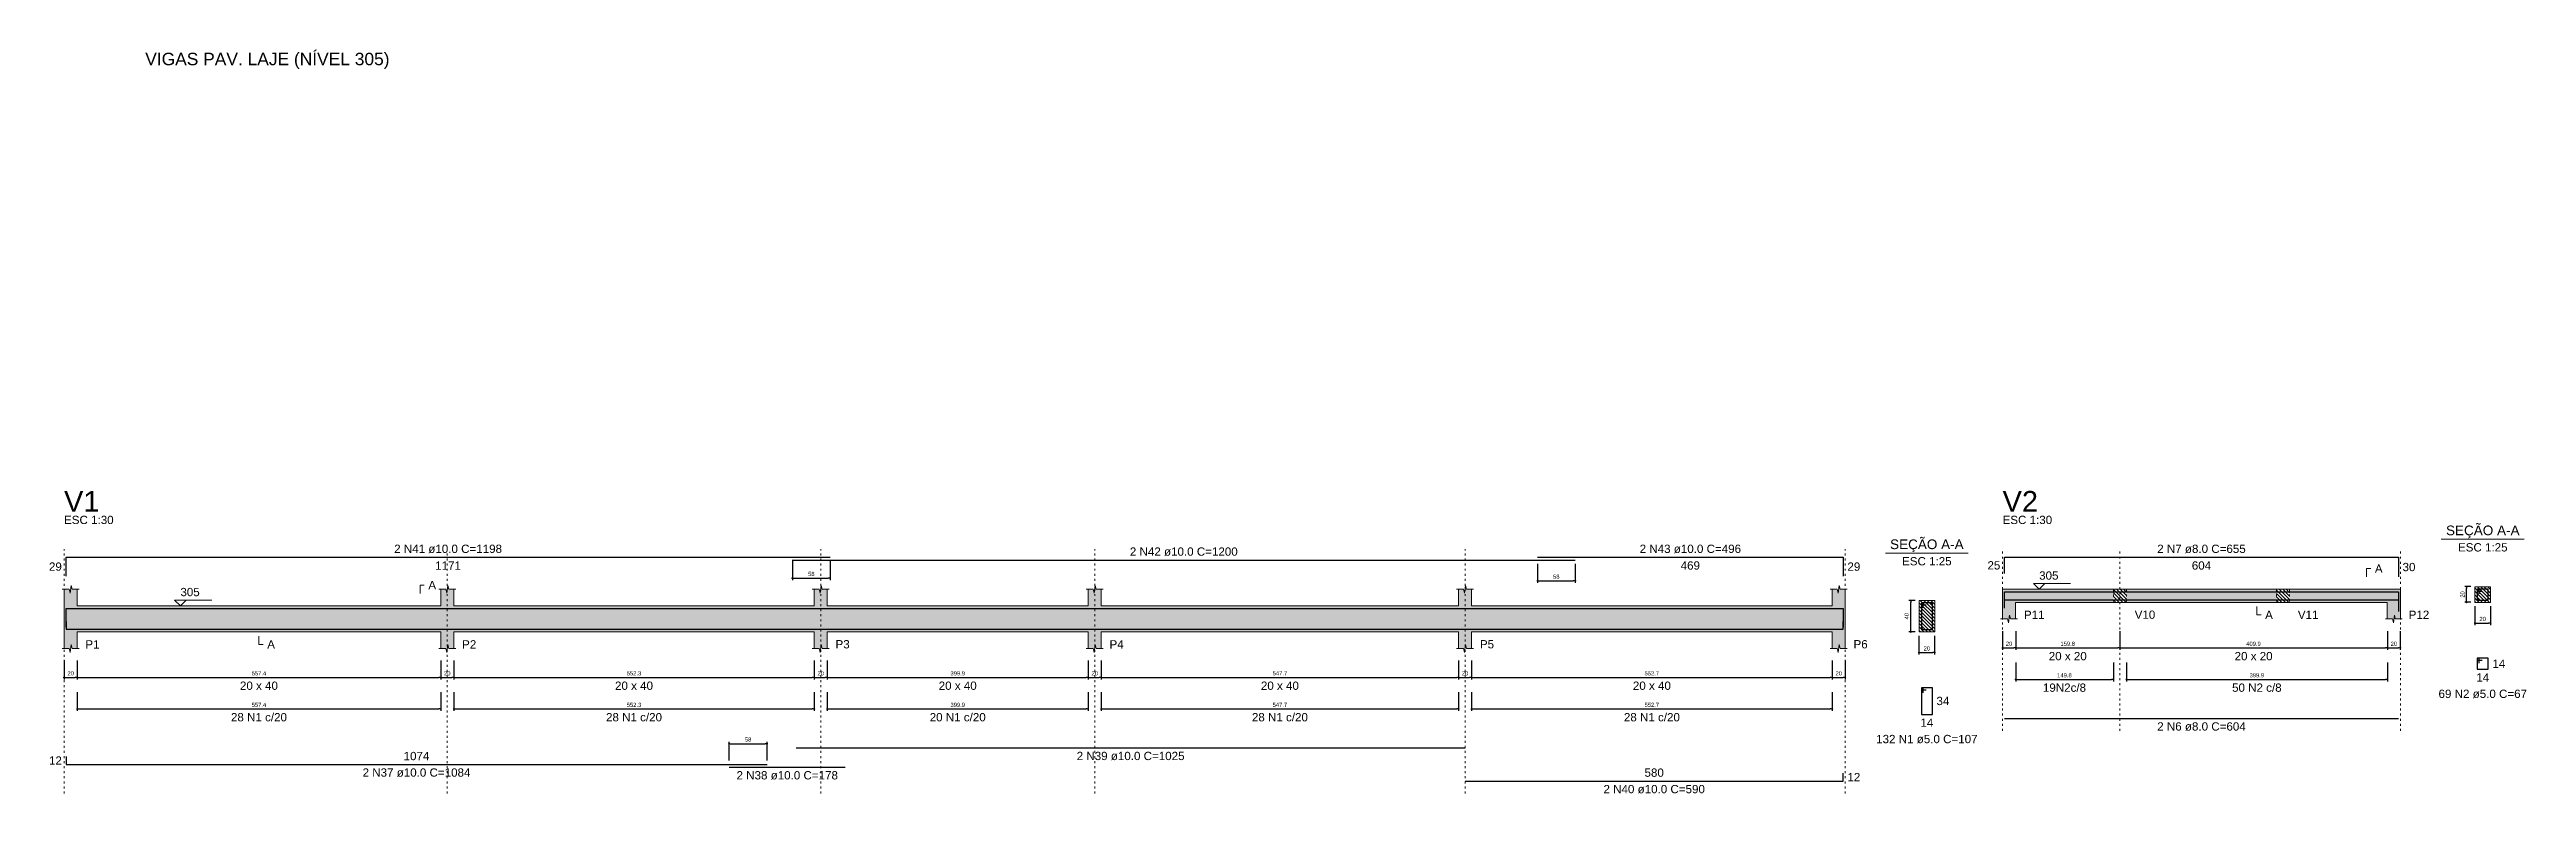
# Model space of a CAD drawing. Header units: millimetres. Extents: x 180 to 11148, y -1598 to 1045.
# Drawn here: x 1825.4 to 1952, y 28 to 66 of the extents above; entities that cross this region are included whole.
import ezdxf

# ---------------------------------------------------------------- set-up
doc = ezdxf.new("R2010")
doc.units = ezdxf.units.MM
doc.header["$MEASUREMENT"] = 0
doc.linetypes.add('DOT2', pattern=[3.175, 0, -3.175])
for name, color, linetype, lineweight in [('Descrição da armadura', 7, 'Continuous', 5), ('DT-Barras na forma', 2, 'Continuous', 30), ('DT-Barras no corte', 5, 'Continuous', 5), ('DT-Barras rebatidas', 2, 'Continuous', 30), ('DT-Cotas', 9, 'Continuous', 5), ('DT-Forma', 5, 'Continuous', 5), ('DT-Hachura forma vigas', 252, 'Continuous', 5), ('DT-Hachura intersecção vigas', 9, 'Continuous', 5), ('DT-Hachura seção vigas', 252, 'Continuous', 5), ('DT-Pontilhado', 9, 'DOT2', 5), ('DT-Textos', 7, 'Continuous', 5), ('DT-Título', 3, 'Continuous', 20), ('Textos armaduras', 7, 'Continuous', 5)]:
    doc.layers.add(name, color=color, linetype=linetype, lineweight=lineweight)
doc.styles.add('Arial', font='arial.ttf')
doc.dimstyles.new('UM_25.000000', dxfattribs={"dimtxt": 0.18, "dimasz": 0.1, "dimexe": 0.1, "dimexo": 0.2, "dimgap": 0, "dimtad": 1, "dimtih": 1, "dimtoh": 1, "dimdec": 1, "dimlfac": 25, "dimzin": 0, "dimdsep": 46, "dimtxsty": 'Standard', "dimcen": 0.09, "dimdle": 0.1, "dimadec": 1, "dimazin": 2, "dimtfac": 1, "dimtdec": 4, "dimtofl": 0, "dimtmove": 0, "dimatfit": 3, "dimfxl": 1, "dimtolj": 1, "dimarcsym": 0})
doc.dimstyles.new('UM_30.000000', dxfattribs={"dimtxt": 0.18, "dimasz": 0.1, "dimexe": 0.1, "dimexo": 0.2, "dimgap": 0, "dimtad": 1, "dimtih": 1, "dimtoh": 1, "dimdec": 1, "dimlfac": 30, "dimzin": 0, "dimdsep": 46, "dimtxsty": 'Standard', "dimcen": 0.09, "dimdle": 0.1, "dimadec": 1, "dimazin": 2, "dimtfac": 1, "dimtdec": 4, "dimtofl": 0, "dimtmove": 0, "dimatfit": 3, "dimfxl": 1, "dimtolj": 1, "dimarcsym": 0})
pattern_1 = [(135, (1822.37998, -105.55233), (-0.08838835, -0.08838835), [])]

msp = doc.modelspace()

# ---------------------------------------------------------------- texts
at = {"layer": 'Descrição da armadura', "linetype": 'Continuous', "char_height": 0.4236, "attachment_point": 8, "line_spacing_factor": 0.798, "style": 'Arial'}
for s, insert, width in [('2 N41 ø10.0 C=1198', (1845.7721, 40.2707), 11.049211), ('2 N42 ø10.0 C=1200', (1883.3591, 40.1295), 11.049211), ('2 N43 ø10.0 C=496', (1909.2387, 40.2707), 10.389305), ('2 N7 ø8.0 C=655', (1935.3524, 40.2707), 9.069495), ('19N2c/8', (1928.3534, 33.1823), 4.419452), ('50 N2 c/8', (1938.1816, 33.1823), 5.078778), ('28 N1 c/20', (1836.1085, 31.6718), 5.738683), ('28 N1 c/20', (1855.2709, 31.6718), 5.738683), ('20 N1 c/20', (1871.8087, 31.6718), 5.738683), ('28 N1 c/20', (1888.2689, 31.6718), 5.738683), ('28 N1 c/20', (1907.2742, 31.6718), 5.738683), ('2 N6 ø8.0 C=604', (1935.3524, 31.1943), 9.069495), ('2 N37 ø10.0 C=1084', (1844.1585, 28.8399), 11.049211), ('2 N38 ø10.0 C=178', (1863.0986, 28.6987), 10.389305), ('2 N39 ø10.0 C=1025', (1880.642, 29.6871), 11.049211), ('2 N40 ø10.0 C=590', (1907.3909, 27.9927), 10.389305)]:
    msp.add_mtext(s, dxfattribs=dict(at, insert=insert, width=width))
at = {"layer": 'Descrição da armadura', "color": 7, "linetype": 'Continuous', "char_height": 0.4236, "attachment_point": 8, "line_spacing_factor": 0.798, "style": 'Arial'}
for s, insert, width in [('69 N2 ø5.0 C=67', (1949.7242, 32.8612), 9.069495), ('132 N1 ø5.0 C=107', (1921.3219, 30.5507), 10.389305)]:
    msp.add_mtext(s, dxfattribs=dict(at, insert=insert, width=width))
at = {"layer": 'DT-Textos', "line_spacing_factor": 0.798, "style": 'Arial'}
for s, insert, char_height, width, attachment_point in [('ESC 1:30', (1826.1517, 41.7533), 0.4236, 4.729993, 7), ('ESC 1:30', (1925.1909, 41.7533), 0.4236, 4.729993, 7), ('SEÇÃO A-A', (1949.724, 41.0357), 0.4942, 8.023973, 8), ('SEÇÃO A-A', (1921.322, 40.3257), 0.4942, 8.023973, 8), ('ESC 1:25', (1949.7242, 40.3516), 0.4236, 4.729993, 8), ('ESC 1:25', (1921.3219, 39.6411), 0.4236, 4.729993, 8), ('305', (1927.0586, 38.911), 0.4236, 1.843758, 7), ('A', (1944.2118, 39.2711), 0.4236, 0.737072, 7), ('305', (1832.0959, 38.0671), 0.4236, 1.843758, 7), ('A', (1844.7633, 38.4272), 0.4236, 0.737072, 7), ('P11', (1926.2812, 36.91), 0.4236, 1.966244, 7), ('V10', (1931.9395, 36.91), 0.4236, 1.966244, 7), ('A', (1938.6052, 36.91), 0.4236, 0.737072, 7), ('V11', (1940.2755, 36.91), 0.4236, 1.966244, 7), ('P12', (1945.9375, 36.91), 0.4236, 1.966244, 7), ('P1', (1827.242, 35.3995), 0.4236, 1.351658, 7), ('A', (1836.5321, 35.3995), 0.4236, 0.737072, 7), ('P2', (1846.489, 35.3995), 0.4236, 1.351658, 7), ('P3', (1865.5666, 35.3995), 0.4236, 1.351658, 7), ('P4', (1879.5646, 35.3995), 0.4236, 1.351658, 7), ('P5', (1898.487, 35.3995), 0.4236, 1.351658, 7), ('P6', (1917.5753, 35.3995), 0.4236, 1.351658, 7), ('20 x 20', (1928.5201, 34.792), 0.4236, 3.624925, 8), ('20 x 20', (1938.0149, 34.792), 0.4236, 3.624925, 8), ('20 x 40', (1836.1085, 33.2815), 0.4236, 3.624925, 8), ('20 x 40', (1855.2709, 33.2815), 0.4236, 3.624925, 8), ('20 x 40', (1871.8087, 33.2815), 0.4236, 3.624925, 8), ('20 x 40', (1888.2689, 33.2815), 0.4236, 3.624925, 8), ('20 x 40', (1907.2742, 33.2815), 0.4236, 3.624925, 8)]:
    msp.add_mtext(s, dxfattribs=dict(at, insert=insert, char_height=char_height, width=width, attachment_point=attachment_point))
at = {"layer": 'DT-Título', "linetype": 'Continuous', "insert": (1830.2995, 65.0132), "char_height": 0.6354, "width": 17.656127, "attachment_point": 7, "line_spacing_factor": 0.798, "style": 'Arial'}
msp.add_mtext('VIGAS PAV. LAJE (NÍVEL 305)', dxfattribs=at)
at = {"layer": 'DT-Título', "char_height": 1.059, "width": 3.604421, "attachment_point": 7, "line_spacing_factor": 0.798, "style": 'Arial'}
for s, insert in [('V1', (1826.1517, 42.3887)), ('V2', (1925.1909, 42.3887))]:
    msp.add_mtext(s, dxfattribs=dict(at, insert=insert))
at = {"layer": 'Textos armaduras', "linetype": 'Continuous', "char_height": 0.4236, "attachment_point": 7, "line_spacing_factor": 0.798, "style": 'Arial'}
for s, insert, width in [('29', (1825.38, 39.3675), 1.31981), ('1171', (1845.1122, 39.4235), 2.639621), ('469', (1908.7438, 39.4235), 1.979715), ('29', (1917.2635, 39.3675), 1.31981), ('25', (1924.4192, 39.4324), 1.31981), ('604', (1934.8575, 39.4235), 1.979715), ('30', (1945.6257, 39.3448), 1.31981), ('12', (1825.38, 29.4635), 1.31981), ('1074', (1843.4986, 29.6871), 2.639621), ('580', (1906.8959, 28.8399), 1.979715), ('12', (1917.2635, 28.6163), 1.31981)]:
    msp.add_mtext(s, dxfattribs=dict(at, insert=insert, width=width))
at = {"layer": 'Textos armaduras', "color": 7, "linetype": 'Continuous', "char_height": 0.4236, "width": 1.31981, "attachment_point": 7, "line_spacing_factor": 0.798, "style": 'Arial'}
for s, insert in [('14', (1950.216, 34.412)), ('34', (1921.8137, 32.5015)), ('14', (1949.3942, 33.7084)), ('14', (1920.9919, 31.3979))]:
    msp.add_mtext(s, dxfattribs=dict(at, insert=insert))

# ---------------------------------------------------------------- blocks, each defined once
blk = doc.blocks.new('_Dot')
at = {"color": 0, "linetype": 'ByBlock', "lineweight": -2}
blk.add_line((-0.5, 0), (-1, 0), dxfattribs=at)
at = {"color": 0, "linetype": 'ByBlock', "const_width": 0.5}
blk.add_lwpolyline([(-0.25, 0, 1), (0.25, 0, 1)], format="xyb", close=True, dxfattribs=at)
blk = doc.blocks.new('*D593')
at = {"layer": 'Defpoints', "color": 0, "transparency": 16777216}
for p in [(1826.15, 34.98), (1826.82, 34.98), (1826.82, 33.92)]:
    blk.add_point(p, dxfattribs=at)
at = {"layer": 'DT-Cotas', "color": 0, "lineweight": -2, "transparency": 16777216}
for p, q in [((1826.15, 34.78), (1826.15, 33.82)), ((1826.82, 34.78), (1826.82, 33.82)), ((1826.25, 33.92), (1826.72, 33.92))]:
    blk.add_line(p, q, dxfattribs=at)
at = {"layer": 'DT-Cotas', "color": 0, "lineweight": -2, "transparency": 16777216, "xscale": 0.1000000014901161, "yscale": 0.1000000014901161, "zscale": 0.1000000014901161, "rotation": 180}
blk.add_blockref('_Dot', (1826.15, 33.92), dxfattribs=at)
at = {"layer": 'DT-Cotas', "color": 0, "lineweight": -2, "transparency": 16777216, "xscale": 0.1000000014901161, "yscale": 0.1000000014901161, "zscale": 0.1000000014901161}
blk.add_blockref('_Dot', (1826.82, 33.92), dxfattribs=at)
at = {"layer": 'DT-Cotas', "transparency": 16777216, "insert": (1826.49, 34.13), "char_height": 0.212, "attachment_point": 5, "rotation": 0.0057, "style": 'Arial'}
blk.add_mtext('\\A1;20', dxfattribs=at)
blk = doc.blocks.new('*D594')
at = {"layer": 'Defpoints', "color": 0, "transparency": 16777216}
for p in [(1826.82, 34.98), (1845.4, 34.98), (1845.4, 33.92)]:
    blk.add_point(p, dxfattribs=at)
at = {"layer": 'DT-Cotas', "color": 0, "lineweight": -2, "transparency": 16777216}
for p, q in [((1826.82, 34.78), (1826.82, 33.82)), ((1845.4, 34.78), (1845.4, 33.82)), ((1826.92, 33.92), (1845.3, 33.92))]:
    blk.add_line(p, q, dxfattribs=at)
at = {"layer": 'DT-Cotas', "color": 0, "lineweight": -2, "transparency": 16777216, "xscale": 0.1000000014901161, "yscale": 0.1000000014901161, "zscale": 0.1000000014901161, "rotation": 180}
blk.add_blockref('_Dot', (1826.82, 33.92), dxfattribs=at)
at = {"layer": 'DT-Cotas', "color": 0, "lineweight": -2, "transparency": 16777216, "xscale": 0.1000000014901161, "yscale": 0.1000000014901161, "zscale": 0.1000000014901161}
blk.add_blockref('_Dot', (1845.4, 33.92), dxfattribs=at)
at = {"layer": 'DT-Cotas', "transparency": 16777216, "insert": (1836.11, 34.13), "char_height": 0.212, "attachment_point": 5, "rotation": 0.0057, "style": 'Arial'}
blk.add_mtext('\\A1;557.4', dxfattribs=at)
blk = doc.blocks.new('*D595')
at = {"layer": 'Defpoints', "color": 0, "transparency": 16777216}
for p in [(1845.4, 34.98), (1846.07, 34.98), (1846.07, 33.92)]:
    blk.add_point(p, dxfattribs=at)
at = {"layer": 'DT-Cotas', "color": 0, "lineweight": -2, "transparency": 16777216}
for p, q in [((1845.4, 34.78), (1845.4, 33.82)), ((1846.07, 34.78), (1846.07, 33.82)), ((1845.5, 33.92), (1845.97, 33.92))]:
    blk.add_line(p, q, dxfattribs=at)
at = {"layer": 'DT-Cotas', "color": 0, "lineweight": -2, "transparency": 16777216, "xscale": 0.1000000014901161, "yscale": 0.1000000014901161, "zscale": 0.1000000014901161, "rotation": 180}
blk.add_blockref('_Dot', (1845.4, 33.92), dxfattribs=at)
at = {"layer": 'DT-Cotas', "color": 0, "lineweight": -2, "transparency": 16777216, "xscale": 0.1000000014901161, "yscale": 0.1000000014901161, "zscale": 0.1000000014901161}
blk.add_blockref('_Dot', (1846.07, 33.92), dxfattribs=at)
at = {"layer": 'DT-Cotas', "transparency": 16777216, "insert": (1845.73, 34.13), "char_height": 0.212, "attachment_point": 5, "rotation": 0.0057, "style": 'Arial'}
blk.add_mtext('\\A1;20', dxfattribs=at)
blk = doc.blocks.new('*D596')
at = {"layer": 'Defpoints', "color": 0, "transparency": 16777216}
for p in [(1846.07, 34.98), (1864.48, 34.98), (1864.48, 33.92)]:
    blk.add_point(p, dxfattribs=at)
at = {"layer": 'DT-Cotas', "color": 0, "lineweight": -2, "transparency": 16777216}
for p, q in [((1846.07, 34.78), (1846.07, 33.82)), ((1864.48, 34.78), (1864.48, 33.82)), ((1846.17, 33.92), (1864.38, 33.92))]:
    blk.add_line(p, q, dxfattribs=at)
at = {"layer": 'DT-Cotas', "color": 0, "lineweight": -2, "transparency": 16777216, "xscale": 0.1000000014901161, "yscale": 0.1000000014901161, "zscale": 0.1000000014901161, "rotation": 180}
blk.add_blockref('_Dot', (1846.07, 33.92), dxfattribs=at)
at = {"layer": 'DT-Cotas', "color": 0, "lineweight": -2, "transparency": 16777216, "xscale": 0.1000000014901161, "yscale": 0.1000000014901161, "zscale": 0.1000000014901161}
blk.add_blockref('_Dot', (1864.48, 33.92), dxfattribs=at)
at = {"layer": 'DT-Cotas', "transparency": 16777216, "insert": (1855.27, 34.13), "char_height": 0.212, "attachment_point": 5, "rotation": 0.0057, "style": 'Arial'}
blk.add_mtext('\\A1;552.3', dxfattribs=at)
blk = doc.blocks.new('*D597')
at = {"layer": 'Defpoints', "color": 0, "transparency": 16777216}
for p in [(1864.48, 34.98), (1865.14, 34.98), (1865.14, 33.92)]:
    blk.add_point(p, dxfattribs=at)
at = {"layer": 'DT-Cotas', "color": 0, "lineweight": -2, "transparency": 16777216}
for p, q in [((1864.48, 34.78), (1864.48, 33.82)), ((1865.14, 34.78), (1865.14, 33.82)), ((1864.58, 33.92), (1865.04, 33.92))]:
    blk.add_line(p, q, dxfattribs=at)
at = {"layer": 'DT-Cotas', "color": 0, "lineweight": -2, "transparency": 16777216, "xscale": 0.1000000014901161, "yscale": 0.1000000014901161, "zscale": 0.1000000014901161, "rotation": 180}
blk.add_blockref('_Dot', (1864.48, 33.92), dxfattribs=at)
at = {"layer": 'DT-Cotas', "color": 0, "lineweight": -2, "transparency": 16777216, "xscale": 0.1000000014901161, "yscale": 0.1000000014901161, "zscale": 0.1000000014901161}
blk.add_blockref('_Dot', (1865.14, 33.92), dxfattribs=at)
at = {"layer": 'DT-Cotas', "transparency": 16777216, "insert": (1864.81, 34.13), "char_height": 0.212, "attachment_point": 5, "rotation": 0.0057, "style": 'Arial'}
blk.add_mtext('\\A1;20', dxfattribs=at)
blk = doc.blocks.new('*D598')
at = {"layer": 'Defpoints', "color": 0, "transparency": 16777216}
for p in [(1865.14, 34.98), (1878.47, 34.98), (1878.47, 33.92)]:
    blk.add_point(p, dxfattribs=at)
at = {"layer": 'DT-Cotas', "color": 0, "lineweight": -2, "transparency": 16777216}
for p, q in [((1865.14, 34.78), (1865.14, 33.82)), ((1878.47, 34.78), (1878.47, 33.82)), ((1865.24, 33.92), (1878.37, 33.92))]:
    blk.add_line(p, q, dxfattribs=at)
at = {"layer": 'DT-Cotas', "color": 0, "lineweight": -2, "transparency": 16777216, "xscale": 0.1000000014901161, "yscale": 0.1000000014901161, "zscale": 0.1000000014901161, "rotation": 180}
blk.add_blockref('_Dot', (1865.14, 33.92), dxfattribs=at)
at = {"layer": 'DT-Cotas', "color": 0, "lineweight": -2, "transparency": 16777216, "xscale": 0.1000000014901161, "yscale": 0.1000000014901161, "zscale": 0.1000000014901161}
blk.add_blockref('_Dot', (1878.47, 33.92), dxfattribs=at)
at = {"layer": 'DT-Cotas', "transparency": 16777216, "insert": (1871.81, 34.13), "char_height": 0.212, "attachment_point": 5, "rotation": 0.0057, "style": 'Arial'}
blk.add_mtext('\\A1;399.9', dxfattribs=at)
blk = doc.blocks.new('*D599')
at = {"layer": 'Defpoints', "color": 0, "transparency": 16777216}
for p in [(1878.47, 34.98), (1879.14, 34.98), (1879.14, 33.92)]:
    blk.add_point(p, dxfattribs=at)
at = {"layer": 'DT-Cotas', "color": 0, "lineweight": -2, "transparency": 16777216}
for p, q in [((1878.47, 34.78), (1878.47, 33.82)), ((1879.14, 34.78), (1879.14, 33.82)), ((1878.57, 33.92), (1879.04, 33.92))]:
    blk.add_line(p, q, dxfattribs=at)
at = {"layer": 'DT-Cotas', "color": 0, "lineweight": -2, "transparency": 16777216, "xscale": 0.1000000014901161, "yscale": 0.1000000014901161, "zscale": 0.1000000014901161, "rotation": 180}
blk.add_blockref('_Dot', (1878.47, 33.92), dxfattribs=at)
at = {"layer": 'DT-Cotas', "color": 0, "lineweight": -2, "transparency": 16777216, "xscale": 0.1000000014901161, "yscale": 0.1000000014901161, "zscale": 0.1000000014901161}
blk.add_blockref('_Dot', (1879.14, 33.92), dxfattribs=at)
at = {"layer": 'DT-Cotas', "transparency": 16777216, "insert": (1878.81, 34.13), "char_height": 0.212, "attachment_point": 5, "rotation": 0.0057, "style": 'Arial'}
blk.add_mtext('\\A1;20', dxfattribs=at)
blk = doc.blocks.new('*D600')
at = {"layer": 'Defpoints', "color": 0, "transparency": 16777216}
for p in [(1879.14, 34.98), (1897.4, 34.98), (1897.4, 33.92)]:
    blk.add_point(p, dxfattribs=at)
at = {"layer": 'DT-Cotas', "color": 0, "lineweight": -2, "transparency": 16777216}
for p, q in [((1879.14, 34.78), (1879.14, 33.82)), ((1897.4, 34.78), (1897.4, 33.82)), ((1879.24, 33.92), (1897.3, 33.92))]:
    blk.add_line(p, q, dxfattribs=at)
at = {"layer": 'DT-Cotas', "color": 0, "lineweight": -2, "transparency": 16777216, "xscale": 0.1000000014901161, "yscale": 0.1000000014901161, "zscale": 0.1000000014901161, "rotation": 180}
blk.add_blockref('_Dot', (1879.14, 33.92), dxfattribs=at)
at = {"layer": 'DT-Cotas', "color": 0, "lineweight": -2, "transparency": 16777216, "xscale": 0.1000000014901161, "yscale": 0.1000000014901161, "zscale": 0.1000000014901161}
blk.add_blockref('_Dot', (1897.4, 33.92), dxfattribs=at)
at = {"layer": 'DT-Cotas', "transparency": 16777216, "insert": (1888.27, 34.13), "char_height": 0.212, "attachment_point": 5, "rotation": 0.0057, "style": 'Arial'}
blk.add_mtext('\\A1;547.7', dxfattribs=at)
blk = doc.blocks.new('*D601')
at = {"layer": 'Defpoints', "color": 0, "transparency": 16777216}
for p in [(1897.4, 34.98), (1898.06, 34.98), (1898.06, 33.92)]:
    blk.add_point(p, dxfattribs=at)
at = {"layer": 'DT-Cotas', "color": 0, "lineweight": -2, "transparency": 16777216}
for p, q in [((1897.4, 34.78), (1897.4, 33.82)), ((1898.06, 34.78), (1898.06, 33.82)), ((1897.5, 33.92), (1897.96, 33.92))]:
    blk.add_line(p, q, dxfattribs=at)
at = {"layer": 'DT-Cotas', "color": 0, "lineweight": -2, "transparency": 16777216, "xscale": 0.1000000014901161, "yscale": 0.1000000014901161, "zscale": 0.1000000014901161, "rotation": 180}
blk.add_blockref('_Dot', (1897.4, 33.92), dxfattribs=at)
at = {"layer": 'DT-Cotas', "color": 0, "lineweight": -2, "transparency": 16777216, "xscale": 0.1000000014901161, "yscale": 0.1000000014901161, "zscale": 0.1000000014901161}
blk.add_blockref('_Dot', (1898.06, 33.92), dxfattribs=at)
at = {"layer": 'DT-Cotas', "transparency": 16777216, "insert": (1897.73, 34.13), "char_height": 0.212, "attachment_point": 5, "rotation": 0.0057, "style": 'Arial'}
blk.add_mtext('\\A1;20', dxfattribs=at)
blk = doc.blocks.new('*D602')
at = {"layer": 'Defpoints', "color": 0, "transparency": 16777216}
for p in [(1898.06, 34.98), (1916.49, 34.98), (1916.49, 33.92)]:
    blk.add_point(p, dxfattribs=at)
at = {"layer": 'DT-Cotas', "color": 0, "lineweight": -2, "transparency": 16777216}
for p, q in [((1898.06, 34.78), (1898.06, 33.82)), ((1916.49, 34.78), (1916.49, 33.82)), ((1898.16, 33.92), (1916.39, 33.92))]:
    blk.add_line(p, q, dxfattribs=at)
at = {"layer": 'DT-Cotas', "color": 0, "lineweight": -2, "transparency": 16777216, "xscale": 0.1000000014901161, "yscale": 0.1000000014901161, "zscale": 0.1000000014901161, "rotation": 180}
blk.add_blockref('_Dot', (1898.06, 33.92), dxfattribs=at)
at = {"layer": 'DT-Cotas', "color": 0, "lineweight": -2, "transparency": 16777216, "xscale": 0.1000000014901161, "yscale": 0.1000000014901161, "zscale": 0.1000000014901161}
blk.add_blockref('_Dot', (1916.49, 33.92), dxfattribs=at)
at = {"layer": 'DT-Cotas', "transparency": 16777216, "insert": (1907.27, 34.13), "char_height": 0.212, "attachment_point": 5, "rotation": 0.0057, "style": 'Arial'}
blk.add_mtext('\\A1;552.7', dxfattribs=at)
blk = doc.blocks.new('*D603')
at = {"layer": 'Defpoints', "color": 0, "transparency": 16777216}
for p in [(1916.49, 34.98), (1917.15, 34.98), (1917.15, 33.92)]:
    blk.add_point(p, dxfattribs=at)
at = {"layer": 'DT-Cotas', "color": 0, "lineweight": -2, "transparency": 16777216}
for p, q in [((1916.49, 34.78), (1916.49, 33.82)), ((1917.15, 34.78), (1917.15, 33.82)), ((1916.59, 33.92), (1917.05, 33.92))]:
    blk.add_line(p, q, dxfattribs=at)
at = {"layer": 'DT-Cotas', "color": 0, "lineweight": -2, "transparency": 16777216, "xscale": 0.1000000014901161, "yscale": 0.1000000014901161, "zscale": 0.1000000014901161, "rotation": 180}
blk.add_blockref('_Dot', (1916.49, 33.92), dxfattribs=at)
at = {"layer": 'DT-Cotas', "color": 0, "lineweight": -2, "transparency": 16777216, "xscale": 0.1000000014901161, "yscale": 0.1000000014901161, "zscale": 0.1000000014901161}
blk.add_blockref('_Dot', (1917.15, 33.92), dxfattribs=at)
at = {"layer": 'DT-Cotas', "transparency": 16777216, "insert": (1916.82, 34.13), "char_height": 0.212, "attachment_point": 5, "rotation": 0.0057, "style": 'Arial'}
blk.add_mtext('\\A1;20', dxfattribs=at)
blk = doc.blocks.new('*D604')
at = {"layer": 'Defpoints', "color": 0, "transparency": 16777216}
for p in [(1826.82, 33.37), (1845.4, 33.37), (1845.4, 32.31)]:
    blk.add_point(p, dxfattribs=at)
at = {"layer": 'DT-Cotas', "color": 0, "lineweight": -2, "transparency": 16777216}
for p, q in [((1826.82, 33.17), (1826.82, 32.21)), ((1845.4, 33.17), (1845.4, 32.21)), ((1826.92, 32.31), (1845.3, 32.31))]:
    blk.add_line(p, q, dxfattribs=at)
at = {"layer": 'DT-Cotas', "color": 0, "lineweight": -2, "transparency": 16777216, "xscale": 0.1000000014901161, "yscale": 0.1000000014901161, "zscale": 0.1000000014901161, "rotation": 180}
blk.add_blockref('_Dot', (1826.82, 32.31), dxfattribs=at)
at = {"layer": 'DT-Cotas', "color": 0, "lineweight": -2, "transparency": 16777216, "xscale": 0.1000000014901161, "yscale": 0.1000000014901161, "zscale": 0.1000000014901161}
blk.add_blockref('_Dot', (1845.4, 32.31), dxfattribs=at)
at = {"layer": 'DT-Cotas', "transparency": 16777216, "insert": (1836.11, 32.52), "char_height": 0.212, "attachment_point": 5, "rotation": 0.0057, "style": 'Arial'}
blk.add_mtext('\\A1;557.4', dxfattribs=at)
blk = doc.blocks.new('*D605')
at = {"layer": 'Defpoints', "color": 0, "transparency": 16777216}
for p in [(1846.07, 33.37), (1864.48, 33.37), (1864.48, 32.31)]:
    blk.add_point(p, dxfattribs=at)
at = {"layer": 'DT-Cotas', "color": 0, "lineweight": -2, "transparency": 16777216}
for p, q in [((1846.07, 33.17), (1846.07, 32.21)), ((1864.48, 33.17), (1864.48, 32.21)), ((1846.17, 32.31), (1864.38, 32.31))]:
    blk.add_line(p, q, dxfattribs=at)
at = {"layer": 'DT-Cotas', "color": 0, "lineweight": -2, "transparency": 16777216, "xscale": 0.1000000014901161, "yscale": 0.1000000014901161, "zscale": 0.1000000014901161, "rotation": 180}
blk.add_blockref('_Dot', (1846.07, 32.31), dxfattribs=at)
at = {"layer": 'DT-Cotas', "color": 0, "lineweight": -2, "transparency": 16777216, "xscale": 0.1000000014901161, "yscale": 0.1000000014901161, "zscale": 0.1000000014901161}
blk.add_blockref('_Dot', (1864.48, 32.31), dxfattribs=at)
at = {"layer": 'DT-Cotas', "transparency": 16777216, "insert": (1855.27, 32.52), "char_height": 0.212, "attachment_point": 5, "rotation": 0.0057, "style": 'Arial'}
blk.add_mtext('\\A1;552.3', dxfattribs=at)
blk = doc.blocks.new('*D606')
at = {"layer": 'Defpoints', "color": 0, "transparency": 16777216}
for p in [(1865.14, 33.37), (1878.47, 33.37), (1878.47, 32.31)]:
    blk.add_point(p, dxfattribs=at)
at = {"layer": 'DT-Cotas', "color": 0, "lineweight": -2, "transparency": 16777216}
for p, q in [((1865.14, 33.17), (1865.14, 32.21)), ((1878.47, 33.17), (1878.47, 32.21)), ((1865.24, 32.31), (1878.37, 32.31))]:
    blk.add_line(p, q, dxfattribs=at)
at = {"layer": 'DT-Cotas', "color": 0, "lineweight": -2, "transparency": 16777216, "xscale": 0.1000000014901161, "yscale": 0.1000000014901161, "zscale": 0.1000000014901161, "rotation": 180}
blk.add_blockref('_Dot', (1865.14, 32.31), dxfattribs=at)
at = {"layer": 'DT-Cotas', "color": 0, "lineweight": -2, "transparency": 16777216, "xscale": 0.1000000014901161, "yscale": 0.1000000014901161, "zscale": 0.1000000014901161}
blk.add_blockref('_Dot', (1878.47, 32.31), dxfattribs=at)
at = {"layer": 'DT-Cotas', "transparency": 16777216, "insert": (1871.81, 32.52), "char_height": 0.212, "attachment_point": 5, "rotation": 0.0057, "style": 'Arial'}
blk.add_mtext('\\A1;399.9', dxfattribs=at)
blk = doc.blocks.new('*D607')
at = {"layer": 'Defpoints', "color": 0, "transparency": 16777216}
for p in [(1879.14, 33.37), (1897.4, 33.37), (1897.4, 32.31)]:
    blk.add_point(p, dxfattribs=at)
at = {"layer": 'DT-Cotas', "color": 0, "lineweight": -2, "transparency": 16777216}
for p, q in [((1879.14, 33.17), (1879.14, 32.21)), ((1897.4, 33.17), (1897.4, 32.21)), ((1879.24, 32.31), (1897.3, 32.31))]:
    blk.add_line(p, q, dxfattribs=at)
at = {"layer": 'DT-Cotas', "color": 0, "lineweight": -2, "transparency": 16777216, "xscale": 0.1000000014901161, "yscale": 0.1000000014901161, "zscale": 0.1000000014901161, "rotation": 180}
blk.add_blockref('_Dot', (1879.14, 32.31), dxfattribs=at)
at = {"layer": 'DT-Cotas', "color": 0, "lineweight": -2, "transparency": 16777216, "xscale": 0.1000000014901161, "yscale": 0.1000000014901161, "zscale": 0.1000000014901161}
blk.add_blockref('_Dot', (1897.4, 32.31), dxfattribs=at)
at = {"layer": 'DT-Cotas', "transparency": 16777216, "insert": (1888.27, 32.52), "char_height": 0.212, "attachment_point": 5, "rotation": 0.0057, "style": 'Arial'}
blk.add_mtext('\\A1;547.7', dxfattribs=at)
blk = doc.blocks.new('*D608')
at = {"layer": 'Defpoints', "color": 0, "transparency": 16777216}
for p in [(1898.06, 33.37), (1916.49, 33.37), (1916.49, 32.31)]:
    blk.add_point(p, dxfattribs=at)
at = {"layer": 'DT-Cotas', "color": 0, "lineweight": -2, "transparency": 16777216}
for p, q in [((1898.06, 33.17), (1898.06, 32.21)), ((1916.49, 33.17), (1916.49, 32.21)), ((1898.16, 32.31), (1916.39, 32.31))]:
    blk.add_line(p, q, dxfattribs=at)
at = {"layer": 'DT-Cotas', "color": 0, "lineweight": -2, "transparency": 16777216, "xscale": 0.1000000014901161, "yscale": 0.1000000014901161, "zscale": 0.1000000014901161, "rotation": 180}
blk.add_blockref('_Dot', (1898.06, 32.31), dxfattribs=at)
at = {"layer": 'DT-Cotas', "color": 0, "lineweight": -2, "transparency": 16777216, "xscale": 0.1000000014901161, "yscale": 0.1000000014901161, "zscale": 0.1000000014901161}
blk.add_blockref('_Dot', (1916.49, 32.31), dxfattribs=at)
at = {"layer": 'DT-Cotas', "transparency": 16777216, "insert": (1907.27, 32.52), "char_height": 0.212, "attachment_point": 5, "rotation": 0.0057, "style": 'Arial'}
blk.add_mtext('\\A1;552.7', dxfattribs=at)
blk = doc.blocks.new('*D609')
at = {"layer": 'Defpoints', "color": 0, "transparency": 16777216}
for p in [(1862.07, 30.53), (1860.13, 29.48), (1862.07, 29.48)]:
    blk.add_point(p, dxfattribs=at)
at = {"layer": 'DT-Cotas', "color": 0, "lineweight": -2, "transparency": 16777216}
for p, q in [((1860.13, 29.68), (1860.13, 30.63)), ((1860.23, 30.53), (1861.97, 30.53)), ((1862.07, 29.68), (1862.07, 30.63))]:
    blk.add_line(p, q, dxfattribs=at)
at = {"layer": 'DT-Cotas', "color": 0, "lineweight": -2, "transparency": 16777216, "xscale": 0.1000000014901161, "yscale": 0.1000000014901161, "zscale": 0.1000000014901161, "rotation": 180}
blk.add_blockref('_Dot', (1860.13, 30.53), dxfattribs=at)
at = {"layer": 'DT-Cotas', "color": 0, "lineweight": -2, "transparency": 16777216, "xscale": 0.1000000014901161, "yscale": 0.1000000014901161, "zscale": 0.1000000014901161}
blk.add_blockref('_Dot', (1862.07, 30.53), dxfattribs=at)
at = {"layer": 'DT-Cotas', "transparency": 16777216, "insert": (1861.1, 30.75), "char_height": 0.212, "attachment_point": 5, "rotation": 0.0057, "style": 'Arial'}
blk.add_mtext('\\A1;58', dxfattribs=at)
blk = doc.blocks.new('*D610')
at = {"layer": 'Defpoints', "color": 0, "transparency": 16777216}
for p in [(1863.36, 40.06), (1865.29, 40.06), (1865.29, 39)]:
    blk.add_point(p, dxfattribs=at)
at = {"layer": 'DT-Cotas', "color": 0, "lineweight": -2, "transparency": 16777216}
for p, q in [((1863.36, 39.86), (1863.36, 38.9)), ((1865.29, 39.86), (1865.29, 38.9)), ((1863.46, 39), (1865.19, 39))]:
    blk.add_line(p, q, dxfattribs=at)
at = {"layer": 'DT-Cotas', "color": 0, "lineweight": -2, "transparency": 16777216, "xscale": 0.1000000014901161, "yscale": 0.1000000014901161, "zscale": 0.1000000014901161, "rotation": 180}
blk.add_blockref('_Dot', (1863.36, 39), dxfattribs=at)
at = {"layer": 'DT-Cotas', "color": 0, "lineweight": -2, "transparency": 16777216, "xscale": 0.1000000014901161, "yscale": 0.1000000014901161, "zscale": 0.1000000014901161}
blk.add_blockref('_Dot', (1865.29, 39), dxfattribs=at)
at = {"layer": 'DT-Cotas', "transparency": 16777216, "insert": (1864.33, 39.21), "char_height": 0.212, "attachment_point": 5, "rotation": 0.0057, "style": 'Arial'}
blk.add_mtext('\\A1;58', dxfattribs=at)
blk = doc.blocks.new('*D611')
at = {"layer": 'Defpoints', "color": 0, "transparency": 16777216}
for p in [(1901.43, 39.92), (1903.36, 39.92), (1903.36, 38.86)]:
    blk.add_point(p, dxfattribs=at)
at = {"layer": 'DT-Cotas', "color": 0, "lineweight": -2, "transparency": 16777216}
for p, q in [((1901.43, 39.72), (1901.43, 38.76)), ((1903.36, 39.72), (1903.36, 38.76)), ((1901.53, 38.86), (1903.26, 38.86))]:
    blk.add_line(p, q, dxfattribs=at)
at = {"layer": 'DT-Cotas', "color": 0, "lineweight": -2, "transparency": 16777216, "xscale": 0.1000000014901161, "yscale": 0.1000000014901161, "zscale": 0.1000000014901161, "rotation": 180}
blk.add_blockref('_Dot', (1901.43, 38.86), dxfattribs=at)
at = {"layer": 'DT-Cotas', "color": 0, "lineweight": -2, "transparency": 16777216, "xscale": 0.1000000014901161, "yscale": 0.1000000014901161, "zscale": 0.1000000014901161}
blk.add_blockref('_Dot', (1903.36, 38.86), dxfattribs=at)
at = {"layer": 'DT-Cotas', "transparency": 16777216, "insert": (1902.39, 39.07), "char_height": 0.212, "attachment_point": 5, "rotation": 0.0057, "style": 'Arial'}
blk.add_mtext('\\A1;58', dxfattribs=at)
blk = doc.blocks.new('*D612')
at = {"layer": 'Defpoints', "color": 0, "transparency": 16777216}
for p in [(1920.5, 37.85), (1920.92, 37.85), (1920.92, 36.25)]:
    blk.add_point(p, dxfattribs=at)
at = {"layer": 'DT-Cotas', "color": 0, "lineweight": -2, "transparency": 16777216}
for p, q in [((1920.72, 37.85), (1920.4, 37.85)), ((1920.5, 36.35), (1920.5, 37.75)), ((1920.72, 36.25), (1920.4, 36.25))]:
    blk.add_line(p, q, dxfattribs=at)
at = {"layer": 'DT-Cotas', "color": 0, "lineweight": -2, "transparency": 16777216, "xscale": 0.1000000014901161, "yscale": 0.1000000014901161, "zscale": 0.1000000014901161}
for p, rotation in [((1920.5, 37.85), 90), ((1920.5, 36.25), 270)]:
    blk.add_blockref('_Dot', p, dxfattribs=dict(at, rotation=rotation))
at = {"layer": 'DT-Cotas', "transparency": 16777216, "insert": (1920.29, 37.05), "char_height": 0.212, "attachment_point": 5, "rotation": 90, "style": 'Arial'}
blk.add_mtext('\\A1;40', dxfattribs=at)
blk = doc.blocks.new('*D613')
at = {"layer": 'Defpoints', "color": 0, "transparency": 16777216}
for p in [(1920.92, 36.25), (1921.72, 36.25), (1921.72, 35.19)]:
    blk.add_point(p, dxfattribs=at)
at = {"layer": 'DT-Cotas', "color": 0, "lineweight": -2, "transparency": 16777216}
for p, q in [((1920.92, 36.05), (1920.92, 35.09)), ((1921.72, 36.05), (1921.72, 35.09)), ((1921.02, 35.19), (1921.62, 35.19))]:
    blk.add_line(p, q, dxfattribs=at)
at = {"layer": 'DT-Cotas', "color": 0, "lineweight": -2, "transparency": 16777216, "xscale": 0.1000000014901161, "yscale": 0.1000000014901161, "zscale": 0.1000000014901161, "rotation": 180}
blk.add_blockref('_Dot', (1920.92, 35.19), dxfattribs=at)
at = {"layer": 'DT-Cotas', "color": 0, "lineweight": -2, "transparency": 16777216, "xscale": 0.1000000014901161, "yscale": 0.1000000014901161, "zscale": 0.1000000014901161}
blk.add_blockref('_Dot', (1921.72, 35.19), dxfattribs=at)
at = {"layer": 'DT-Cotas', "transparency": 16777216, "insert": (1921.32, 35.4), "char_height": 0.212, "attachment_point": 5, "rotation": 0.0057, "style": 'Arial'}
blk.add_mtext('\\A1;20', dxfattribs=at)
blk = doc.blocks.new('*D585')
at = {"layer": 'Defpoints', "color": 0, "transparency": 16777216}
for p in [(1925.19, 36.49), (1925.86, 36.49), (1925.86, 35.43)]:
    blk.add_point(p, dxfattribs=at)
at = {"layer": 'DT-Cotas', "color": 0, "lineweight": -2, "transparency": 16777216}
for p, q in [((1925.19, 36.29), (1925.19, 35.33)), ((1925.86, 36.29), (1925.86, 35.33)), ((1925.29, 35.43), (1925.76, 35.43))]:
    blk.add_line(p, q, dxfattribs=at)
at = {"layer": 'DT-Cotas', "color": 0, "lineweight": -2, "transparency": 16777216, "xscale": 0.1000000014901161, "yscale": 0.1000000014901161, "zscale": 0.1000000014901161, "rotation": 180}
blk.add_blockref('_Dot', (1925.19, 35.43), dxfattribs=at)
at = {"layer": 'DT-Cotas', "color": 0, "lineweight": -2, "transparency": 16777216, "xscale": 0.1000000014901161, "yscale": 0.1000000014901161, "zscale": 0.1000000014901161}
blk.add_blockref('_Dot', (1925.86, 35.43), dxfattribs=at)
at = {"layer": 'DT-Cotas', "transparency": 16777216, "insert": (1925.52, 35.64), "char_height": 0.212, "attachment_point": 5, "rotation": 0.0057, "style": 'Arial'}
blk.add_mtext('\\A1;20', dxfattribs=at)
blk = doc.blocks.new('*D586')
at = {"layer": 'Defpoints', "color": 0, "transparency": 16777216}
for p in [(1925.86, 36.49), (1931.18, 36.49), (1931.18, 35.43)]:
    blk.add_point(p, dxfattribs=at)
at = {"layer": 'DT-Cotas', "color": 0, "lineweight": -2, "transparency": 16777216}
for p, q in [((1925.86, 36.29), (1925.86, 35.33)), ((1931.18, 36.29), (1931.18, 35.33)), ((1925.96, 35.43), (1931.08, 35.43))]:
    blk.add_line(p, q, dxfattribs=at)
at = {"layer": 'DT-Cotas', "color": 0, "lineweight": -2, "transparency": 16777216, "xscale": 0.1000000014901161, "yscale": 0.1000000014901161, "zscale": 0.1000000014901161, "rotation": 180}
blk.add_blockref('_Dot', (1925.86, 35.43), dxfattribs=at)
at = {"layer": 'DT-Cotas', "color": 0, "lineweight": -2, "transparency": 16777216, "xscale": 0.1000000014901161, "yscale": 0.1000000014901161, "zscale": 0.1000000014901161}
blk.add_blockref('_Dot', (1931.18, 35.43), dxfattribs=at)
at = {"layer": 'DT-Cotas', "transparency": 16777216, "insert": (1928.52, 35.64), "char_height": 0.212, "attachment_point": 5, "rotation": 0.0057, "style": 'Arial'}
blk.add_mtext('\\A1;159.8', dxfattribs=at)
blk = doc.blocks.new('*D587')
at = {"layer": 'Defpoints', "color": 0, "transparency": 16777216}
for p in [(1931.18, 36.49), (1944.85, 36.49), (1944.85, 35.43)]:
    blk.add_point(p, dxfattribs=at)
at = {"layer": 'DT-Cotas', "color": 0, "lineweight": -2, "transparency": 16777216}
for p, q in [((1931.18, 36.29), (1931.18, 35.33)), ((1944.85, 36.29), (1944.85, 35.33)), ((1931.28, 35.43), (1944.75, 35.43))]:
    blk.add_line(p, q, dxfattribs=at)
at = {"layer": 'DT-Cotas', "color": 0, "lineweight": -2, "transparency": 16777216, "xscale": 0.1000000014901161, "yscale": 0.1000000014901161, "zscale": 0.1000000014901161, "rotation": 180}
blk.add_blockref('_Dot', (1931.18, 35.43), dxfattribs=at)
at = {"layer": 'DT-Cotas', "color": 0, "lineweight": -2, "transparency": 16777216, "xscale": 0.1000000014901161, "yscale": 0.1000000014901161, "zscale": 0.1000000014901161}
blk.add_blockref('_Dot', (1944.85, 35.43), dxfattribs=at)
at = {"layer": 'DT-Cotas', "transparency": 16777216, "insert": (1938.01, 35.64), "char_height": 0.212, "attachment_point": 5, "rotation": 0.0057, "style": 'Arial'}
blk.add_mtext('\\A1;409.9', dxfattribs=at)
blk = doc.blocks.new('*D588')
at = {"layer": 'Defpoints', "color": 0, "transparency": 16777216}
for p in [(1944.85, 36.49), (1945.51, 36.49), (1945.51, 35.43)]:
    blk.add_point(p, dxfattribs=at)
at = {"layer": 'DT-Cotas', "color": 0, "lineweight": -2, "transparency": 16777216}
for p, q in [((1944.85, 36.29), (1944.85, 35.33)), ((1945.51, 36.29), (1945.51, 35.33)), ((1944.95, 35.43), (1945.41, 35.43))]:
    blk.add_line(p, q, dxfattribs=at)
at = {"layer": 'DT-Cotas', "color": 0, "lineweight": -2, "transparency": 16777216, "xscale": 0.1000000014901161, "yscale": 0.1000000014901161, "zscale": 0.1000000014901161, "rotation": 180}
blk.add_blockref('_Dot', (1944.85, 35.43), dxfattribs=at)
at = {"layer": 'DT-Cotas', "color": 0, "lineweight": -2, "transparency": 16777216, "xscale": 0.1000000014901161, "yscale": 0.1000000014901161, "zscale": 0.1000000014901161}
blk.add_blockref('_Dot', (1945.51, 35.43), dxfattribs=at)
at = {"layer": 'DT-Cotas', "transparency": 16777216, "insert": (1945.18, 35.64), "char_height": 0.212, "attachment_point": 5, "rotation": 0.0057, "style": 'Arial'}
blk.add_mtext('\\A1;20', dxfattribs=at)
blk = doc.blocks.new('*D589')
at = {"layer": 'Defpoints', "color": 0, "transparency": 16777216}
for p in [(1925.86, 34.88), (1930.85, 34.88), (1930.85, 33.82)]:
    blk.add_point(p, dxfattribs=at)
at = {"layer": 'DT-Cotas', "color": 0, "lineweight": -2, "transparency": 16777216}
for p, q in [((1925.86, 34.68), (1925.86, 33.72)), ((1930.85, 34.68), (1930.85, 33.72)), ((1925.96, 33.82), (1930.75, 33.82))]:
    blk.add_line(p, q, dxfattribs=at)
at = {"layer": 'DT-Cotas', "color": 0, "lineweight": -2, "transparency": 16777216, "xscale": 0.1000000014901161, "yscale": 0.1000000014901161, "zscale": 0.1000000014901161, "rotation": 180}
blk.add_blockref('_Dot', (1925.86, 33.82), dxfattribs=at)
at = {"layer": 'DT-Cotas', "color": 0, "lineweight": -2, "transparency": 16777216, "xscale": 0.1000000014901161, "yscale": 0.1000000014901161, "zscale": 0.1000000014901161}
blk.add_blockref('_Dot', (1930.85, 33.82), dxfattribs=at)
at = {"layer": 'DT-Cotas', "transparency": 16777216, "insert": (1928.35, 34.03), "char_height": 0.212, "attachment_point": 5, "rotation": 0.0057, "style": 'Arial'}
blk.add_mtext('\\A1;149.8', dxfattribs=at)
blk = doc.blocks.new('*D590')
at = {"layer": 'Defpoints', "color": 0, "transparency": 16777216}
for p in [(1931.52, 34.88), (1944.85, 34.88), (1944.85, 33.82)]:
    blk.add_point(p, dxfattribs=at)
at = {"layer": 'DT-Cotas', "color": 0, "lineweight": -2, "transparency": 16777216}
for p, q in [((1931.52, 34.68), (1931.52, 33.72)), ((1944.85, 34.68), (1944.85, 33.72)), ((1931.62, 33.82), (1944.75, 33.82))]:
    blk.add_line(p, q, dxfattribs=at)
at = {"layer": 'DT-Cotas', "color": 0, "lineweight": -2, "transparency": 16777216, "xscale": 0.1000000014901161, "yscale": 0.1000000014901161, "zscale": 0.1000000014901161, "rotation": 180}
blk.add_blockref('_Dot', (1931.52, 33.82), dxfattribs=at)
at = {"layer": 'DT-Cotas', "color": 0, "lineweight": -2, "transparency": 16777216, "xscale": 0.1000000014901161, "yscale": 0.1000000014901161, "zscale": 0.1000000014901161}
blk.add_blockref('_Dot', (1944.85, 33.82), dxfattribs=at)
at = {"layer": 'DT-Cotas', "transparency": 16777216, "insert": (1938.18, 34.03), "char_height": 0.212, "attachment_point": 5, "rotation": 0.0057, "style": 'Arial'}
blk.add_mtext('\\A1;399.9', dxfattribs=at)
blk = doc.blocks.new('*D591')
at = {"layer": 'Defpoints', "color": 0, "transparency": 16777216}
for p in [(1948.9, 38.56), (1949.32, 38.56), (1949.32, 37.76)]:
    blk.add_point(p, dxfattribs=at)
at = {"layer": 'DT-Cotas', "color": 0, "lineweight": -2, "transparency": 16777216}
for p, q in [((1949.12, 38.56), (1948.8, 38.56)), ((1948.9, 37.86), (1948.9, 38.46)), ((1949.12, 37.76), (1948.8, 37.76))]:
    blk.add_line(p, q, dxfattribs=at)
at = {"layer": 'DT-Cotas', "color": 0, "lineweight": -2, "transparency": 16777216, "xscale": 0.1000000014901161, "yscale": 0.1000000014901161, "zscale": 0.1000000014901161}
for p, rotation in [((1948.9, 38.56), 90), ((1948.9, 37.76), 270)]:
    blk.add_blockref('_Dot', p, dxfattribs=dict(at, rotation=rotation))
at = {"layer": 'DT-Cotas', "transparency": 16777216, "insert": (1948.69, 38.16), "char_height": 0.212, "attachment_point": 5, "rotation": 90, "style": 'Arial'}
blk.add_mtext('\\A1;20', dxfattribs=at)
blk = doc.blocks.new('*D592')
at = {"layer": 'Defpoints', "color": 0, "transparency": 16777216}
for p in [(1949.32, 37.76), (1950.12, 37.76), (1950.12, 36.7)]:
    blk.add_point(p, dxfattribs=at)
at = {"layer": 'DT-Cotas', "color": 0, "lineweight": -2, "transparency": 16777216}
for p, q in [((1949.32, 37.56), (1949.32, 36.6)), ((1950.12, 37.56), (1950.12, 36.6)), ((1949.42, 36.7), (1950.02, 36.7))]:
    blk.add_line(p, q, dxfattribs=at)
at = {"layer": 'DT-Cotas', "color": 0, "lineweight": -2, "transparency": 16777216, "xscale": 0.1000000014901161, "yscale": 0.1000000014901161, "zscale": 0.1000000014901161, "rotation": 180}
blk.add_blockref('_Dot', (1949.32, 36.7), dxfattribs=at)
at = {"layer": 'DT-Cotas', "color": 0, "lineweight": -2, "transparency": 16777216, "xscale": 0.1000000014901161, "yscale": 0.1000000014901161, "zscale": 0.1000000014901161}
blk.add_blockref('_Dot', (1950.12, 36.7), dxfattribs=at)
at = {"layer": 'DT-Cotas', "transparency": 16777216, "insert": (1949.72, 36.91), "char_height": 0.212, "attachment_point": 5, "rotation": 0.0057, "style": 'Arial'}
blk.add_mtext('\\A1;20', dxfattribs=at)

# ---------------------------------------------------------------- dimensions: what is measured, and where the dimension line sits
at = {"layer": 'DT-Cotas'}
for base, p1, p2, dimstyle, override, picture, middle, turn in [((1865.2925, 38.9999), (1863.3591, 40.0589), (1865.2925, 40.0589), 'UM_30.000000', {"dimtxt": 0.2118, "dimasz": 0.1, "dimexe": 0.1, "dimexo": 0.2, "dimtad": 1, "dimtih": 0, "dimtoh": 0, "dimdec": 1, "dimlfac": 30, "dimzin": 8, "dimtxsty": 'Arial', "dimblk": 'Dot', "dimblk1": 'Dot', "dimblk2": 'Dot', "dimsah": 1, "dimdle": 0.1, "dimse1": 0, "dimse2": 0, "dimclrt": 256, "dimadec": 1, "dimazin": 3, "dimtmove": 2, "dimldrblk": 'Dot'}, '*D610', (1864.3258, 39.2117), 0.00573), ((1903.3591, 38.8587), (1901.4258, 39.9177), (1903.3591, 39.9177), 'UM_30.000000', {"dimtxt": 0.2118, "dimasz": 0.1, "dimexe": 0.1, "dimexo": 0.2, "dimtad": 1, "dimtih": 0, "dimtoh": 0, "dimdec": 1, "dimlfac": 30, "dimzin": 8, "dimtxsty": 'Arial', "dimblk": 'Dot', "dimblk1": 'Dot', "dimblk2": 'Dot', "dimsah": 1, "dimdle": 0.1, "dimse1": 0, "dimse2": 0, "dimclrt": 256, "dimadec": 1, "dimazin": 3, "dimtmove": 2, "dimldrblk": 'Dot'}, '*D611', (1902.3925, 39.0705), 0.00573), ((1950.1242, 36.6982), (1949.3242, 37.7572), (1950.1242, 37.7572), 'UM_25.000000', {"dimtxt": 0.2118, "dimasz": 0.1, "dimexe": 0.1, "dimexo": 0.2, "dimtad": 1, "dimtih": 0, "dimtoh": 0, "dimdec": 1, "dimlfac": 25, "dimzin": 8, "dimtxsty": 'Arial', "dimblk": 'Dot', "dimblk1": 'Dot', "dimblk2": 'Dot', "dimsah": 1, "dimdle": 0.1, "dimse1": 0, "dimse2": 0, "dimclrt": 256, "dimadec": 1, "dimazin": 3, "dimtmove": 2, "dimldrblk": 'Dot'}, '*D592', (1949.7242, 36.91), 0.00573), ((1921.7219, 35.1877), (1920.9219, 36.2467), (1921.7219, 36.2467), 'UM_25.000000', {"dimtxt": 0.2118, "dimasz": 0.1, "dimexe": 0.1, "dimexo": 0.2, "dimtad": 1, "dimtih": 0, "dimtoh": 0, "dimdec": 1, "dimlfac": 25, "dimzin": 8, "dimtxsty": 'Arial', "dimblk": 'Dot', "dimblk1": 'Dot', "dimblk2": 'Dot', "dimsah": 1, "dimdle": 0.1, "dimse1": 0, "dimse2": 0, "dimclrt": 256, "dimadec": 1, "dimazin": 3, "dimtmove": 2, "dimldrblk": 'Dot'}, '*D613', (1921.3219, 35.3995), 0.00573), ((1925.8576, 35.4274), (1925.1909, 36.4864), (1925.8576, 36.4864), 'UM_30.000000', {"dimtxt": 0.2118, "dimasz": 0.1, "dimexe": 0.1, "dimexo": 0.2, "dimtad": 1, "dimtih": 0, "dimtoh": 0, "dimdec": 1, "dimlfac": 30, "dimzin": 8, "dimtxsty": 'Arial', "dimblk": 'Dot', "dimblk1": 'Dot', "dimblk2": 'Dot', "dimsah": 1, "dimdle": 0.1, "dimse1": 0, "dimse2": 0, "dimclrt": 256, "dimadec": 1, "dimazin": 3, "dimtmove": 2, "dimldrblk": 'Dot'}, '*D585', (1925.5242, 35.6392), 0.00573), ((1931.1825717898, 35.4274017007), (1925.8575717898, 36.4864017007), (1931.1825717898, 36.4864017007), 'UM_30.000000', {"dimtxt": 0.2118, "dimasz": 0.1, "dimexe": 0.1, "dimexo": 0.2, "dimtad": 1, "dimtih": 0, "dimtoh": 0, "dimdec": 1, "dimlfac": 30, "dimzin": 8, "dimtxsty": 'Arial', "dimblk": 'Dot', "dimblk1": 'Dot', "dimblk2": 'Dot', "dimsah": 1, "dimdle": 0.1, "dimse1": 0, "dimse2": 0, "dimclrt": 256, "dimadec": 1, "dimazin": 3, "dimtmove": 2, "dimldrblk": 'Dot'}, '*D586', (1928.5200717898, 35.6392016948), 0.005729578), ((1944.8472, 35.4274), (1931.1826, 36.4864), (1944.8472, 36.4864), 'UM_30.000000', {"dimtxt": 0.2118, "dimasz": 0.1, "dimexe": 0.1, "dimexo": 0.2, "dimtad": 1, "dimtih": 0, "dimtoh": 0, "dimdec": 1, "dimlfac": 30, "dimzin": 8, "dimtxsty": 'Arial', "dimblk": 'Dot', "dimblk1": 'Dot', "dimblk2": 'Dot', "dimsah": 1, "dimdle": 0.1, "dimse1": 0, "dimse2": 0, "dimclrt": 256, "dimadec": 1, "dimazin": 3, "dimtmove": 2, "dimldrblk": 'Dot'}, '*D587', (1938.0149, 35.6392), 0.00573), ((1945.5139, 35.4274), (1944.8472, 36.4864), (1945.5139, 36.4864), 'UM_30.000000', {"dimtxt": 0.2118, "dimasz": 0.1, "dimexe": 0.1, "dimexo": 0.2, "dimtad": 1, "dimtih": 0, "dimtoh": 0, "dimdec": 1, "dimlfac": 30, "dimzin": 8, "dimtxsty": 'Arial', "dimblk": 'Dot', "dimblk1": 'Dot', "dimblk2": 'Dot', "dimsah": 1, "dimdle": 0.1, "dimse1": 0, "dimse2": 0, "dimclrt": 256, "dimadec": 1, "dimazin": 3, "dimtmove": 2, "dimldrblk": 'Dot'}, '*D588', (1945.1806, 35.6392), 0.00573), ((1826.8184, 33.9169), (1826.1517, 34.9759), (1826.8184, 34.9759), 'UM_30.000000', {"dimtxt": 0.2118, "dimasz": 0.1, "dimexe": 0.1, "dimexo": 0.2, "dimtad": 1, "dimtih": 0, "dimtoh": 0, "dimdec": 1, "dimlfac": 30, "dimzin": 8, "dimtxsty": 'Arial', "dimblk": 'Dot', "dimblk1": 'Dot', "dimblk2": 'Dot', "dimsah": 1, "dimdle": 0.1, "dimse1": 0, "dimse2": 0, "dimclrt": 256, "dimadec": 1, "dimazin": 3, "dimtmove": 2, "dimldrblk": 'Dot'}, '*D593', (1826.485, 34.1287), 0.00573), ((1845.3987, 33.9169), (1826.8184, 34.9759), (1845.3987, 34.9759), 'UM_30.000000', {"dimtxt": 0.2118, "dimasz": 0.1, "dimexe": 0.1, "dimexo": 0.2, "dimtad": 1, "dimtih": 0, "dimtoh": 0, "dimdec": 1, "dimlfac": 30, "dimzin": 8, "dimtxsty": 'Arial', "dimblk": 'Dot', "dimblk1": 'Dot', "dimblk2": 'Dot', "dimsah": 1, "dimdle": 0.1, "dimse1": 0, "dimse2": 0, "dimclrt": 256, "dimadec": 1, "dimazin": 3, "dimtmove": 2, "dimldrblk": 'Dot'}, '*D594', (1836.1085, 34.1287), 0.00573), ((1846.0654, 33.9169), (1845.3987, 34.9759), (1846.0654, 34.9759), 'UM_30.000000', {"dimtxt": 0.2118, "dimasz": 0.1, "dimexe": 0.1, "dimexo": 0.2, "dimtad": 1, "dimtih": 0, "dimtoh": 0, "dimdec": 1, "dimlfac": 30, "dimzin": 8, "dimtxsty": 'Arial', "dimblk": 'Dot', "dimblk1": 'Dot', "dimblk2": 'Dot', "dimsah": 1, "dimdle": 0.1, "dimse1": 0, "dimse2": 0, "dimclrt": 256, "dimadec": 1, "dimazin": 3, "dimtmove": 2, "dimldrblk": 'Dot'}, '*D595', (1845.732, 34.1287), 0.00573), ((1864.4764, 33.9169), (1846.0654, 34.9759), (1864.4764, 34.9759), 'UM_30.000000', {"dimtxt": 0.2118, "dimasz": 0.1, "dimexe": 0.1, "dimexo": 0.2, "dimtad": 1, "dimtih": 0, "dimtoh": 0, "dimdec": 1, "dimlfac": 30, "dimzin": 8, "dimtxsty": 'Arial', "dimblk": 'Dot', "dimblk1": 'Dot', "dimblk2": 'Dot', "dimsah": 1, "dimdle": 0.1, "dimse1": 0, "dimse2": 0, "dimclrt": 256, "dimadec": 1, "dimazin": 3, "dimtmove": 2, "dimldrblk": 'Dot'}, '*D596', (1855.2709, 34.1287), 0.00573), ((1865.143, 33.9169), (1864.4764, 34.9759), (1865.143, 34.9759), 'UM_30.000000', {"dimtxt": 0.2118, "dimasz": 0.1, "dimexe": 0.1, "dimexo": 0.2, "dimtad": 1, "dimtih": 0, "dimtoh": 0, "dimdec": 1, "dimlfac": 30, "dimzin": 8, "dimtxsty": 'Arial', "dimblk": 'Dot', "dimblk1": 'Dot', "dimblk2": 'Dot', "dimsah": 1, "dimdle": 0.1, "dimse1": 0, "dimse2": 0, "dimclrt": 256, "dimadec": 1, "dimazin": 3, "dimtmove": 2, "dimldrblk": 'Dot'}, '*D597', (1864.8097, 34.1287), 0.00573), ((1878.4744, 33.9169), (1865.143, 34.9759), (1878.4744, 34.9759), 'UM_30.000000', {"dimtxt": 0.2118, "dimasz": 0.1, "dimexe": 0.1, "dimexo": 0.2, "dimtad": 1, "dimtih": 0, "dimtoh": 0, "dimdec": 1, "dimlfac": 30, "dimzin": 8, "dimtxsty": 'Arial', "dimblk": 'Dot', "dimblk1": 'Dot', "dimblk2": 'Dot', "dimsah": 1, "dimdle": 0.1, "dimse1": 0, "dimse2": 0, "dimclrt": 256, "dimadec": 1, "dimazin": 3, "dimtmove": 2, "dimldrblk": 'Dot'}, '*D598', (1871.8087, 34.1287), 0.00573), ((1879.141, 33.9169), (1878.4744, 34.9759), (1879.141, 34.9759), 'UM_30.000000', {"dimtxt": 0.2118, "dimasz": 0.1, "dimexe": 0.1, "dimexo": 0.2, "dimtad": 1, "dimtih": 0, "dimtoh": 0, "dimdec": 1, "dimlfac": 30, "dimzin": 8, "dimtxsty": 'Arial', "dimblk": 'Dot', "dimblk1": 'Dot', "dimblk2": 'Dot', "dimsah": 1, "dimdle": 0.1, "dimse1": 0, "dimse2": 0, "dimclrt": 256, "dimadec": 1, "dimazin": 3, "dimtmove": 2, "dimldrblk": 'Dot'}, '*D599', (1878.8077, 34.1287), 0.00573), ((1897.3967, 33.9169), (1879.141, 34.9759), (1897.3967, 34.9759), 'UM_30.000000', {"dimtxt": 0.2118, "dimasz": 0.1, "dimexe": 0.1, "dimexo": 0.2, "dimtad": 1, "dimtih": 0, "dimtoh": 0, "dimdec": 1, "dimlfac": 30, "dimzin": 8, "dimtxsty": 'Arial', "dimblk": 'Dot', "dimblk1": 'Dot', "dimblk2": 'Dot', "dimsah": 1, "dimdle": 0.1, "dimse1": 0, "dimse2": 0, "dimclrt": 256, "dimadec": 1, "dimazin": 3, "dimtmove": 2, "dimldrblk": 'Dot'}, '*D600', (1888.2689, 34.1287), 0.00573), ((1898.0634, 33.9169), (1897.3967, 34.9759), (1898.0634, 34.9759), 'UM_30.000000', {"dimtxt": 0.2118, "dimasz": 0.1, "dimexe": 0.1, "dimexo": 0.2, "dimtad": 1, "dimtih": 0, "dimtoh": 0, "dimdec": 1, "dimlfac": 30, "dimzin": 8, "dimtxsty": 'Arial', "dimblk": 'Dot', "dimblk1": 'Dot', "dimblk2": 'Dot', "dimsah": 1, "dimdle": 0.1, "dimse1": 0, "dimse2": 0, "dimclrt": 256, "dimadec": 1, "dimazin": 3, "dimtmove": 2, "dimldrblk": 'Dot'}, '*D601', (1897.73, 34.1287), 0.00573), ((1916.48502, 33.91687), (1898.06335, 34.97587), (1916.48502, 34.97587), 'UM_30.000000', {"dimtxt": 0.2118, "dimasz": 0.1, "dimexe": 0.1, "dimexo": 0.2, "dimtad": 1, "dimtih": 0, "dimtoh": 0, "dimdec": 1, "dimlfac": 30, "dimzin": 8, "dimtxsty": 'Arial', "dimblk": 'Dot', "dimblk1": 'Dot', "dimblk2": 'Dot', "dimsah": 1, "dimdle": 0.1, "dimse1": 0, "dimse2": 0, "dimclrt": 256, "dimadec": 1, "dimazin": 3, "dimtmove": 2, "dimldrblk": 'Dot'}, '*D602', (1907.27418, 34.12867), 0.00573), ((1917.1517, 33.9169), (1916.485, 34.9759), (1917.1517, 34.9759), 'UM_30.000000', {"dimtxt": 0.2118, "dimasz": 0.1, "dimexe": 0.1, "dimexo": 0.2, "dimtad": 1, "dimtih": 0, "dimtoh": 0, "dimdec": 1, "dimlfac": 30, "dimzin": 8, "dimtxsty": 'Arial', "dimblk": 'Dot', "dimblk1": 'Dot', "dimblk2": 'Dot', "dimsah": 1, "dimdle": 0.1, "dimse1": 0, "dimse2": 0, "dimclrt": 256, "dimadec": 1, "dimazin": 3, "dimtmove": 2, "dimldrblk": 'Dot'}, '*D603', (1916.8184, 34.1287), 0.00573), ((1930.84924, 33.81772), (1925.85757, 34.87672), (1930.84924, 34.87672), 'UM_30.000000', {"dimtxt": 0.2118, "dimasz": 0.1, "dimexe": 0.1, "dimexo": 0.2, "dimtad": 1, "dimtih": 0, "dimtoh": 0, "dimdec": 1, "dimlfac": 30, "dimzin": 8, "dimtxsty": 'Arial', "dimblk": 'Dot', "dimblk1": 'Dot', "dimblk2": 'Dot', "dimsah": 1, "dimdle": 0.1, "dimse1": 0, "dimse2": 0, "dimclrt": 256, "dimadec": 1, "dimazin": 3, "dimtmove": 2, "dimldrblk": 'Dot'}, '*D589', (1928.35341, 34.02952), 0.00573), ((1944.8472, 33.8177), (1931.5159, 34.8767), (1944.8472, 34.8767), 'UM_30.000000', {"dimtxt": 0.2118, "dimasz": 0.1, "dimexe": 0.1, "dimexo": 0.2, "dimtad": 1, "dimtih": 0, "dimtoh": 0, "dimdec": 1, "dimlfac": 30, "dimzin": 8, "dimtxsty": 'Arial', "dimblk": 'Dot', "dimblk1": 'Dot', "dimblk2": 'Dot', "dimsah": 1, "dimdle": 0.1, "dimse1": 0, "dimse2": 0, "dimclrt": 256, "dimadec": 1, "dimazin": 3, "dimtmove": 2, "dimldrblk": 'Dot'}, '*D590', (1938.1816, 34.0295), 0.00573), ((1845.3987, 32.3072), (1826.8184, 33.3662), (1845.3987, 33.3662), 'UM_30.000000', {"dimtxt": 0.2118, "dimasz": 0.1, "dimexe": 0.1, "dimexo": 0.2, "dimtad": 1, "dimtih": 0, "dimtoh": 0, "dimdec": 1, "dimlfac": 30, "dimzin": 8, "dimtxsty": 'Arial', "dimblk": 'Dot', "dimblk1": 'Dot', "dimblk2": 'Dot', "dimsah": 1, "dimdle": 0.1, "dimse1": 0, "dimse2": 0, "dimclrt": 256, "dimadec": 1, "dimazin": 3, "dimtmove": 2, "dimldrblk": 'Dot'}, '*D604', (1836.1085, 32.519), 0.00573), ((1864.4764, 32.3072), (1846.0654, 33.3662), (1864.4764, 33.3662), 'UM_30.000000', {"dimtxt": 0.2118, "dimasz": 0.1, "dimexe": 0.1, "dimexo": 0.2, "dimtad": 1, "dimtih": 0, "dimtoh": 0, "dimdec": 1, "dimlfac": 30, "dimzin": 8, "dimtxsty": 'Arial', "dimblk": 'Dot', "dimblk1": 'Dot', "dimblk2": 'Dot', "dimsah": 1, "dimdle": 0.1, "dimse1": 0, "dimse2": 0, "dimclrt": 256, "dimadec": 1, "dimazin": 3, "dimtmove": 2, "dimldrblk": 'Dot'}, '*D605', (1855.2709, 32.519), 0.00573), ((1878.4744, 32.3072), (1865.143, 33.3662), (1878.4744, 33.3662), 'UM_30.000000', {"dimtxt": 0.2118, "dimasz": 0.1, "dimexe": 0.1, "dimexo": 0.2, "dimtad": 1, "dimtih": 0, "dimtoh": 0, "dimdec": 1, "dimlfac": 30, "dimzin": 8, "dimtxsty": 'Arial', "dimblk": 'Dot', "dimblk1": 'Dot', "dimblk2": 'Dot', "dimsah": 1, "dimdle": 0.1, "dimse1": 0, "dimse2": 0, "dimclrt": 256, "dimadec": 1, "dimazin": 3, "dimtmove": 2, "dimldrblk": 'Dot'}, '*D606', (1871.8087, 32.519), 0.00573), ((1897.3967, 32.3072), (1879.141, 33.3662), (1897.3967, 33.3662), 'UM_30.000000', {"dimtxt": 0.2118, "dimasz": 0.1, "dimexe": 0.1, "dimexo": 0.2, "dimtad": 1, "dimtih": 0, "dimtoh": 0, "dimdec": 1, "dimlfac": 30, "dimzin": 8, "dimtxsty": 'Arial', "dimblk": 'Dot', "dimblk1": 'Dot', "dimblk2": 'Dot', "dimsah": 1, "dimdle": 0.1, "dimse1": 0, "dimse2": 0, "dimclrt": 256, "dimadec": 1, "dimazin": 3, "dimtmove": 2, "dimldrblk": 'Dot'}, '*D607', (1888.2689, 32.519), 0.00573), ((1916.48502, 32.30719), (1898.06335, 33.36619), (1916.48502, 33.36619), 'UM_30.000000', {"dimtxt": 0.2118, "dimasz": 0.1, "dimexe": 0.1, "dimexo": 0.2, "dimtad": 1, "dimtih": 0, "dimtoh": 0, "dimdec": 1, "dimlfac": 30, "dimzin": 8, "dimtxsty": 'Arial', "dimblk": 'Dot', "dimblk1": 'Dot', "dimblk2": 'Dot', "dimsah": 1, "dimdle": 0.1, "dimse1": 0, "dimse2": 0, "dimclrt": 256, "dimadec": 1, "dimazin": 3, "dimtmove": 2, "dimldrblk": 'Dot'}, '*D608', (1907.27418, 32.51899), 0.00573), ((1862.0653, 30.5343), (1860.132, 29.4753), (1862.0653, 29.4753), 'UM_30.000000', {"dimtxt": 0.2118, "dimasz": 0.1, "dimexe": 0.1, "dimexo": 0.2, "dimtad": 1, "dimtih": 0, "dimtoh": 0, "dimdec": 1, "dimlfac": 30, "dimzin": 8, "dimtxsty": 'Arial', "dimblk": 'Dot', "dimblk1": 'Dot', "dimblk2": 'Dot', "dimsah": 1, "dimdle": 0.1, "dimse1": 0, "dimse2": 0, "dimclrt": 256, "dimadec": 1, "dimazin": 3, "dimtmove": 2, "dimldrblk": 'Dot'}, '*D609', (1861.0986, 30.7461), 0.00573)]:
    dim = msp.add_linear_dim(base=base, p1=p1, p2=p2, dimstyle=dimstyle, override=override, dxfattribs=at)
    dim.commit()
    dim.dimension.update_dxf_attribs({"geometry": picture, "text_midpoint": middle, "dimtype": 160, "text_rotation": turn})
for base, p1, p2, picture, middle in [((1948.9006, 38.5572), (1949.3242, 37.7572), (1949.3242, 38.5572), '*D591', (1948.6888, 38.1572)), ((1920.4983, 37.8467), (1920.9219, 36.2467), (1920.9219, 37.8467), '*D612', (1920.2865, 37.0467))]:
    dim = msp.add_linear_dim(base=base, p1=p1, p2=p2, angle=90, dimstyle='UM_25.000000', override={"dimtxt": 0.2118, "dimasz": 0.1, "dimexe": 0.1, "dimexo": 0.2, "dimtad": 1, "dimtih": 0, "dimtoh": 0, "dimdec": 1, "dimlfac": 25, "dimzin": 8, "dimtxsty": 'Arial', "dimblk": 'Dot', "dimblk1": 'Dot', "dimblk2": 'Dot', "dimsah": 1, "dimdle": 0.1, "dimse1": 0, "dimse2": 0, "dimclrt": 256, "dimadec": 1, "dimazin": 3, "dimtmove": 2, "dimldrblk": 'Dot'}, dxfattribs=at)
    dim.commit()
    dim.dimension.update_dxf_attribs({"geometry": picture, "text_midpoint": middle, "dimtype": 160, "text_rotation": 90})

# ---------------------------------------------------------------- hatches: boundary and pattern name
at = {"layer": 'DT-Hachura forma vigas', "linetype": 'Continuous'}
for points in [[(1917.1517, 35.3993), (1917.1517, 36.2467), (1917.1517, 37.58), (1917.1517, 38.4273), (1916.8934, 38.4273), (1916.8434, 38.6273), (1916.7934, 38.2273), (1916.7434, 38.4273), (1916.485, 38.4273), (1916.485, 37.58), (1898.0634, 37.58), (1898.0634, 38.4273), (1897.805, 38.4273), (1897.755, 38.6273), (1897.705, 38.2273), (1897.655, 38.4273), (1897.3967, 38.4273), (1897.3967, 37.58), (1879.141, 37.58), (1879.141, 38.4273), (1878.8827, 38.4273), (1878.8327, 38.6273), (1878.7827, 38.2273), (1878.7327, 38.4273), (1878.4744, 38.4273), (1878.4744, 37.58), (1865.143, 37.58), (1865.143, 38.4273), (1864.8847, 38.4273), (1864.8347, 38.6273), (1864.7847, 38.2273), (1864.7347, 38.4273), (1864.4764, 38.4273), (1864.4764, 37.58), (1846.0654, 37.58), (1846.0654, 38.4273), (1845.807, 38.4273), (1845.757, 38.6273), (1845.707, 38.2273), (1845.657, 38.4273), (1845.3987, 38.4273), (1845.3987, 37.58), (1826.8184, 37.58), (1826.8184, 38.4273), (1826.56, 38.4273), (1826.51, 38.6273), (1826.46, 38.2273), (1826.41, 38.4273), (1826.1517, 38.4273), (1826.1517, 37.58), (1826.1517, 36.2467), (1826.1517, 35.3993), (1826.41, 35.3993), (1826.46, 35.1993), (1826.51, 35.5993), (1826.56, 35.3993), (1826.8184, 35.3993), (1826.8184, 36.2467), (1845.3987, 36.2467), (1845.3987, 35.3993), (1845.657, 35.3993), (1845.707, 35.1993), (1845.757, 35.5993), (1845.807, 35.3993), (1846.0654, 35.3993), (1846.0654, 36.2467), (1864.4764, 36.2467), (1864.4764, 35.3993), (1864.7347, 35.3993), (1864.7847, 35.1993), (1864.8347, 35.5993), (1864.8847, 35.3993), (1865.143, 35.3993), (1865.143, 36.2467), (1878.4744, 36.2467), (1878.4744, 35.3993), (1878.7327, 35.3993), (1878.7827, 35.1993), (1878.8327, 35.5993), (1878.8827, 35.3993), (1879.141, 35.3993), (1879.141, 36.2467), (1897.3967, 36.2467), (1897.3967, 35.3993), (1897.655, 35.3993), (1897.705, 35.1993), (1897.755, 35.5993), (1897.805, 35.3993), (1898.0634, 35.3993), (1898.0634, 36.2467), (1916.485, 36.2467), (1916.485, 35.3993), (1916.7434, 35.3993), (1916.7934, 35.1993), (1916.8434, 35.5993), (1916.8934, 35.3993), (1917.1517, 35.3993)], [(1925.8576, 37.7572), (1930.8492, 37.7572), (1930.8492, 38.4239), (1925.8576, 38.4239), (1925.1909, 38.4239), (1925.1909, 37.7572), (1925.1909, 36.9099), (1925.4492, 36.9099), (1925.4992, 36.7099), (1925.5492, 37.1099), (1925.5992, 36.9099), (1925.8576, 36.9099), (1925.8576, 37.7572)], [(1931.5159, 37.7572), (1939.1852, 37.7572), (1939.1852, 38.4239), (1931.5159, 38.4239), (1931.5159, 37.7572)], [(1945.5139, 36.9099), (1945.5139, 37.7572), (1945.5139, 38.4239), (1944.8472, 38.4239), (1939.8519, 38.4239), (1939.8519, 37.7572), (1944.8472, 37.7572), (1944.8472, 36.9099), (1945.1056, 36.9099), (1945.1556, 36.7099), (1945.2056, 37.1099), (1945.2556, 36.9099), (1945.5139, 36.9099)]]:
    msp.add_hatch(color=256, dxfattribs=at).paths.add_polyline_path(points)
at = {"layer": 'DT-Hachura intersecção vigas', "linetype": 'Continuous'}
h = msp.add_hatch(dxfattribs=at)
h.set_pattern_fill('ANSI31', color=256, angle=90, style=0)
h.set_pattern_definition(pattern_1)
h.paths.add_polyline_path([(1930.8492, 37.7572), (1931.5159, 37.7572), (1931.5159, 38.4239), (1930.8492, 38.4239), (1930.8492, 37.7572)])
h = msp.add_hatch(dxfattribs=at)
h.set_pattern_fill('ANSI31', color=256, angle=90, style=0)
h.set_pattern_definition(pattern_1)
h.paths.add_polyline_path([(1939.1852, 37.7572), (1939.8519, 37.7572), (1939.8519, 38.4239), (1939.1852, 38.4239), (1939.1852, 37.7572)])
at = {"layer": 'DT-Hachura seção vigas', "linetype": 'Continuous'}
h = msp.add_hatch(dxfattribs=at)
h.set_pattern_fill('ANSI31', color=256, angle=90, style=0)
h.set_pattern_definition(pattern_1)
h.paths.add_polyline_path([(1949.3242, 37.7572), (1949.3242, 37.7572), (1950.1242, 37.7572), (1950.1242, 38.5572), (1949.3242, 38.5572), (1949.3242, 37.7572)])
h = msp.add_hatch(dxfattribs=at)
h.set_pattern_fill('ANSI31', color=256, angle=90, style=0)
h.set_pattern_definition(pattern_1)
h.paths.add_polyline_path([(1920.9219, 36.2467), (1920.9219, 36.2467), (1921.7219, 36.2467), (1921.7219, 37.8467), (1920.9219, 37.8467), (1920.9219, 36.2467)])

# ---------------------------------------------------------------- linework, layer by layer
at = {"layer": 'DT-Barras na forma'}
for p, q in [((1949.5442, 38.4372), (1949.4442, 38.4372)), ((1949.4442, 38.4372), (1949.4442, 37.8772)), ((1950.0042, 38.4372), (1949.4442, 38.4372)), ((1949.4442, 38.4372), (1949.4442, 38.3372)), ((1949.4442, 38.3372), (1949.6942, 38.3372)), ((1949.5442, 38.1872), (1949.5442, 38.4372)), ((1950.0042, 37.8772), (1950.0042, 38.4372)), ((1921.1419, 37.7267), (1921.0419, 37.7267)), ((1921.0419, 37.7267), (1921.0419, 36.3667)), ((1921.6019, 37.7267), (1921.0419, 37.7267)), ((1921.0419, 37.7267), (1921.0419, 37.6267)), ((1921.0419, 37.6267), (1921.2919, 37.6267)), ((1921.1419, 37.4767), (1921.1419, 37.7267)), ((1921.6019, 36.3667), (1921.6019, 37.7267)), ((1949.4442, 37.8772), (1950.0042, 37.8772)), ((1921.0419, 36.3667), (1921.6019, 36.3667))]:
    msp.add_line(p, q, dxfattribs=at)
for points in [[(1925.2909, 37.4646), (1925.2909, 38.2939), (1945.4139, 38.2939), (1945.4139, 37.2894)], [(1826.2517, 36.4874), (1826.2517, 37.4467), (1865.2925, 37.4467)], [(1826.2517, 36.78), (1826.2517, 36.38), (1862.0653, 36.38)], [(1863.3591, 37.4467), (1903.3591, 37.4467)], [(1897.73, 36.38), (1917.0517, 36.38), (1917.0517, 36.78)], [(1901.4258, 37.4467), (1917.0517, 37.4467), (1917.0517, 36.4874)], [(1925.2909, 37.8872), (1945.4139, 37.8872)], [(1860.132, 36.38), (1866.0653, 36.38)], [(1863.5541, 36.38), (1897.73, 36.38)]]:
    msp.add_lwpolyline(points, dxfattribs=at)
at = {"layer": 'DT-Barras no corte'}
for centre, radius in [((1949.4802, 38.4012), 0.016), ((1949.9682, 38.4012), 0.016), ((1921.0819, 37.6867), 0.02), ((1921.5619, 37.6867), 0.02), ((1949.4802, 37.9132), 0.016), ((1949.9682, 37.9132), 0.016), ((1921.0819, 36.4067), 0.02), ((1921.5619, 36.4067), 0.02)]:
    msp.add_circle(centre, radius, dxfattribs=at)
at = {"layer": 'DT-Barras rebatidas'}
for p, q in [((1826.2517, 39.0996), (1826.2517, 40.0589)), ((1826.2517, 40.0589), (1865.2925, 40.0589)), ((1863.3591, 39.9177), (1903.3591, 39.9177)), ((1901.4258, 40.0589), (1917.0517, 40.0589)), ((1917.0517, 40.0589), (1917.0517, 39.0996)), ((1925.2909, 39.2296), (1925.2909, 40.0589)), ((1925.2909, 40.0589), (1945.4139, 40.0589)), ((1945.4139, 40.0589), (1945.4139, 39.0544)), ((1949.5442, 34.9038), (1949.4442, 34.9038)), ((1949.4442, 34.9038), (1949.4442, 34.3438)), ((1950.0042, 34.9038), (1949.4442, 34.9038)), ((1949.4442, 34.9038), (1949.4442, 34.8038)), ((1949.4442, 34.8038), (1949.6942, 34.8038)), ((1949.4442, 34.3438), (1950.0042, 34.3438)), ((1949.5442, 34.6538), (1949.5442, 34.9038)), ((1950.0042, 34.3438), (1950.0042, 34.9038)), ((1921.1419, 33.3933), (1921.0419, 33.3933)), ((1921.0419, 33.3933), (1921.0419, 32.0333)), ((1921.6019, 33.3933), (1921.0419, 33.3933)), ((1921.0419, 33.3933), (1921.0419, 33.2933)), ((1921.0419, 33.2933), (1921.2919, 33.2933)), ((1921.1419, 33.1433), (1921.1419, 33.3933)), ((1921.6019, 32.0333), (1921.6019, 33.3933)), ((1921.0419, 32.0333), (1921.6019, 32.0333)), ((1925.2909, 31.8297), (1945.4139, 31.8297)), ((1826.2517, 29.8753), (1826.2517, 29.4753)), ((1826.2517, 29.4753), (1862.0653, 29.4753)), ((1860.132, 29.3341), (1866.0653, 29.3341)), ((1863.5541, 30.3225), (1897.73, 30.3225)), ((1897.73, 28.6281), (1917.0517, 28.6281)), ((1917.0517, 28.6281), (1917.0517, 29.0281))]:
    msp.add_line(p, q, dxfattribs=at)
at = {"layer": 'DT-Forma'}
for p, q in [((1826.0517, 38.4272), (1826.41, 38.4272)), ((1826.1517, 37.58), (1826.1517, 38.4272)), ((1826.41, 38.4272), (1826.46, 38.2272)), ((1826.46, 38.2272), (1826.51, 38.6272)), ((1826.51, 38.6272), (1826.56, 38.4272)), ((1826.56, 38.4272), (1826.9184, 38.4272)), ((1826.8184, 38.4272), (1826.8184, 37.58)), ((1845.2987, 38.4272), (1845.657, 38.4272)), ((1845.3987, 37.58), (1845.3987, 38.4272)), ((1845.657, 38.4272), (1845.707, 38.2272)), ((1845.707, 38.2272), (1845.757, 38.6272)), ((1845.757, 38.6272), (1845.807, 38.4272)), ((1845.807, 38.4272), (1846.1654, 38.4272)), ((1846.0654, 38.4272), (1846.0654, 37.58)), ((1864.3764, 38.4272), (1864.7347, 38.4272)), ((1864.4764, 37.58), (1864.4764, 38.4272)), ((1864.7347, 38.4272), (1864.7847, 38.2272)), ((1864.7847, 38.2272), (1864.8347, 38.6272)), ((1864.8347, 38.6272), (1864.8847, 38.4272)), ((1864.8847, 38.4272), (1865.243, 38.4272)), ((1865.143, 38.4272), (1865.143, 37.58)), ((1878.3744, 38.4272), (1878.7327, 38.4272)), ((1878.4744, 37.58), (1878.4744, 38.4272)), ((1878.7327, 38.4272), (1878.7827, 38.2272)), ((1878.7827, 38.2272), (1878.8327, 38.6272)), ((1878.8327, 38.6272), (1878.8827, 38.4272)), ((1878.8827, 38.4272), (1879.241, 38.4272)), ((1879.141, 38.4272), (1879.141, 37.58)), ((1897.2967, 38.4272), (1897.655, 38.4272)), ((1897.3967, 37.58), (1897.3967, 38.4272)), ((1897.655, 38.4272), (1897.705, 38.2272)), ((1897.705, 38.2272), (1897.755, 38.6272)), ((1897.755, 38.6272), (1897.805, 38.4272)), ((1897.805, 38.4272), (1898.1634, 38.4272)), ((1898.0634, 38.4272), (1898.0634, 37.58)), ((1916.385, 38.4272), (1916.7434, 38.4272)), ((1916.485, 37.58), (1916.485, 38.4272)), ((1916.7434, 38.4272), (1916.7934, 38.2272)), ((1916.7934, 38.2272), (1916.8434, 38.6272)), ((1916.8434, 38.6272), (1916.8934, 38.4272)), ((1916.8934, 38.4272), (1917.2517, 38.4272)), ((1917.1517, 38.4272), (1917.1517, 37.58)), ((1925.1909, 38.4239), (1925.8576, 38.4239)), ((1925.8576, 38.4239), (1930.8492, 38.4239)), ((1930.8492, 38.4239), (1931.5159, 38.4239)), ((1931.5159, 38.4239), (1939.1852, 38.4239)), ((1939.1852, 38.4239), (1939.8519, 38.4239)), ((1939.8519, 38.4239), (1944.8472, 38.4239)), ((1944.8472, 38.4239), (1945.5139, 38.4239)), ((1950.1242, 38.5572), (1949.3242, 38.5572)), ((1949.3242, 38.5572), (1949.3242, 38.5572)), ((1949.3242, 38.5572), (1949.3242, 37.7572)), ((1950.1242, 37.7572), (1950.1242, 38.5572)), ((1950.1242, 38.5572), (1950.1242, 38.5572)), ((1826.8184, 37.58), (1845.3987, 37.58)), ((1846.0654, 37.58), (1864.4764, 37.58)), ((1865.143, 37.58), (1878.4744, 37.58)), ((1879.141, 37.58), (1897.3967, 37.58)), ((1898.0634, 37.58), (1916.485, 37.58)), ((1921.7219, 37.8467), (1920.9219, 37.8467)), ((1920.9219, 37.8467), (1920.9219, 37.8467)), ((1920.9219, 37.8467), (1920.9219, 36.2467)), ((1921.7219, 36.2467), (1921.7219, 37.8467)), ((1921.7219, 37.8467), (1921.7219, 37.8467)), ((1925.0909, 36.91), (1925.4492, 36.91)), ((1925.1909, 37.7572), (1925.1909, 36.91)), ((1925.4492, 36.91), (1925.4992, 36.71)), ((1925.4992, 36.71), (1925.5492, 37.11)), ((1925.5492, 37.11), (1925.5992, 36.91)), ((1925.5992, 36.91), (1925.9576, 36.91)), ((1925.8576, 36.91), (1925.8576, 37.7572)), ((1925.8576, 37.7572), (1930.8492, 37.7572)), ((1930.8492, 37.7572), (1931.5159, 37.7572)), ((1931.5159, 37.7572), (1939.1852, 37.7572)), ((1939.1852, 37.7572), (1939.8519, 37.7572)), ((1939.8519, 37.7572), (1944.8472, 37.7572)), ((1944.7472, 36.91), (1945.1056, 36.91)), ((1944.8472, 37.7572), (1944.8472, 36.91)), ((1945.1056, 36.91), (1945.1556, 36.71)), ((1945.1556, 36.71), (1945.2056, 37.11)), ((1945.2056, 37.11), (1945.2556, 36.91)), ((1945.2556, 36.91), (1945.6139, 36.91)), ((1945.5139, 36.91), (1945.5139, 37.7572)), ((1949.3242, 37.7572), (1950.1242, 37.7572)), ((1949.3242, 37.7572), (1949.3242, 37.7572)), ((1950.1242, 37.7572), (1950.1242, 37.7572)), ((1826.1517, 36.2467), (1826.1517, 35.3995)), ((1826.46, 35.1995), (1826.51, 35.5995)), ((1826.51, 35.5995), (1826.56, 35.3995)), ((1826.8184, 35.3995), (1826.8184, 36.2467)), ((1826.8184, 36.2467), (1845.3987, 36.2467)), ((1845.3987, 36.2467), (1845.3987, 35.3995)), ((1845.707, 35.1995), (1845.757, 35.5995)), ((1845.757, 35.5995), (1845.807, 35.3995)), ((1846.0654, 35.3995), (1846.0654, 36.2467)), ((1846.0654, 36.2467), (1864.4764, 36.2467)), ((1864.4764, 36.2467), (1864.4764, 35.3995)), ((1864.7847, 35.1995), (1864.8347, 35.5995)), ((1864.8347, 35.5995), (1864.8847, 35.3995)), ((1865.143, 35.3995), (1865.143, 36.2467)), ((1865.143, 36.2467), (1878.4744, 36.2467)), ((1878.4744, 36.2467), (1878.4744, 35.3995)), ((1878.7827, 35.1995), (1878.8327, 35.5995)), ((1878.8327, 35.5995), (1878.8827, 35.3995)), ((1879.141, 35.3995), (1879.141, 36.2467)), ((1879.141, 36.2467), (1897.3967, 36.2467)), ((1897.3967, 36.2467), (1897.3967, 35.3995)), ((1897.705, 35.1995), (1897.755, 35.5995)), ((1897.755, 35.5995), (1897.805, 35.3995)), ((1898.0634, 35.3995), (1898.0634, 36.2467)), ((1898.0634, 36.2467), (1916.485, 36.2467)), ((1916.485, 36.2467), (1916.485, 35.3995)), ((1916.7934, 35.1995), (1916.8434, 35.5995)), ((1916.8434, 35.5995), (1916.8934, 35.3995)), ((1917.1517, 35.3995), (1917.1517, 36.2467)), ((1920.9219, 36.2467), (1921.7219, 36.2467)), ((1920.9219, 36.2467), (1920.9219, 36.2467)), ((1921.7219, 36.2467), (1921.7219, 36.2467)), ((1826.0517, 35.3995), (1826.41, 35.3995)), ((1826.41, 35.3995), (1826.46, 35.1995)), ((1826.56, 35.3995), (1826.9184, 35.3995)), ((1845.2987, 35.3995), (1845.657, 35.3995)), ((1845.657, 35.3995), (1845.707, 35.1995)), ((1845.807, 35.3995), (1846.1654, 35.3995)), ((1864.3764, 35.3995), (1864.7347, 35.3995)), ((1864.7347, 35.3995), (1864.7847, 35.1995)), ((1864.8847, 35.3995), (1865.243, 35.3995)), ((1878.3744, 35.3995), (1878.7327, 35.3995)), ((1878.7327, 35.3995), (1878.7827, 35.1995)), ((1878.8827, 35.3995), (1879.241, 35.3995)), ((1897.2967, 35.3995), (1897.655, 35.3995)), ((1897.655, 35.3995), (1897.705, 35.1995)), ((1897.805, 35.3995), (1898.1634, 35.3995)), ((1916.385, 35.3995), (1916.7434, 35.3995)), ((1916.7434, 35.3995), (1916.7934, 35.1995)), ((1916.8934, 35.3995), (1917.2517, 35.3995))]:
    msp.add_line(p, q, dxfattribs=at)
at = {"layer": 'DT-Forma', "linetype": 'Continuous'}
for p, q in [((1925.1909, 37.7572), (1925.1909, 38.4239)), ((1945.5139, 38.4239), (1945.5139, 37.7572)), ((1826.1517, 36.2467), (1826.1517, 37.58)), ((1917.1517, 37.58), (1917.1517, 36.2467))]:
    msp.add_line(p, q, dxfattribs=at)
at = {"layer": 'DT-Pontilhado', "ltscale": 0.05}
for p, q in [((1826.1517, 27.9927), (1826.1517, 40.4825)), ((1845.732, 27.9927), (1845.732, 40.4825)), ((1864.8097, 27.9927), (1864.8097, 40.4825)), ((1878.8077, 27.9927), (1878.8077, 40.4825)), ((1897.73, 27.9927), (1897.73, 40.4825)), ((1917.1517, 27.9927), (1917.1517, 40.4825)), ((1925.1909, 31.1943), (1925.1909, 40.4825)), ((1931.1826, 31.1943), (1931.1826, 40.4825)), ((1945.5139, 31.1943), (1945.5139, 40.4825)), ((1930.8492, 38.4239), (1930.8492, 37.7572)), ((1931.5159, 38.4239), (1931.5159, 37.7572)), ((1939.1852, 38.4239), (1939.1852, 37.7572)), ((1939.8519, 38.4239), (1939.8519, 37.7572))]:
    msp.add_line(p, q, dxfattribs=at)
at = {"layer": 'DT-Textos'}
for p, q in [((1947.6062, 40.987), (1951.8422, 40.987)), ((1919.2039, 40.2765), (1923.4399, 40.2765))]:
    msp.add_line(p, q, dxfattribs=at)
for points in [[(1943.7882, 39.0593), (1943.7882, 39.4829), (1944, 39.4829)], [(1844.3397, 38.2154), (1844.3397, 38.639), (1844.5515, 38.639)], [(1927.3551, 38.7204), (1927.0586, 38.4239), (1926.762, 38.7204), (1928.6682, 38.7204)], [(1832.3925, 37.8765), (1832.0959, 37.58), (1831.7994, 37.8765), (1833.7056, 37.8765)], [(1938.1816, 37.5454), (1938.1816, 37.1218), (1938.3934, 37.1218)], [(1836.1085, 36.0349), (1836.1085, 35.6113), (1836.3203, 35.6113)]]:
    msp.add_lwpolyline(points, dxfattribs=at)

msp.set_redraw_order([(e.dxf.handle, doc.entitydb.next_handle()) for e in msp.query("TEXT MTEXT ATTDEF DIMENSION ARC_DIMENSION")])  # texts and dimensions are drawn at this point

doc.saveas('drawing.dxf')
